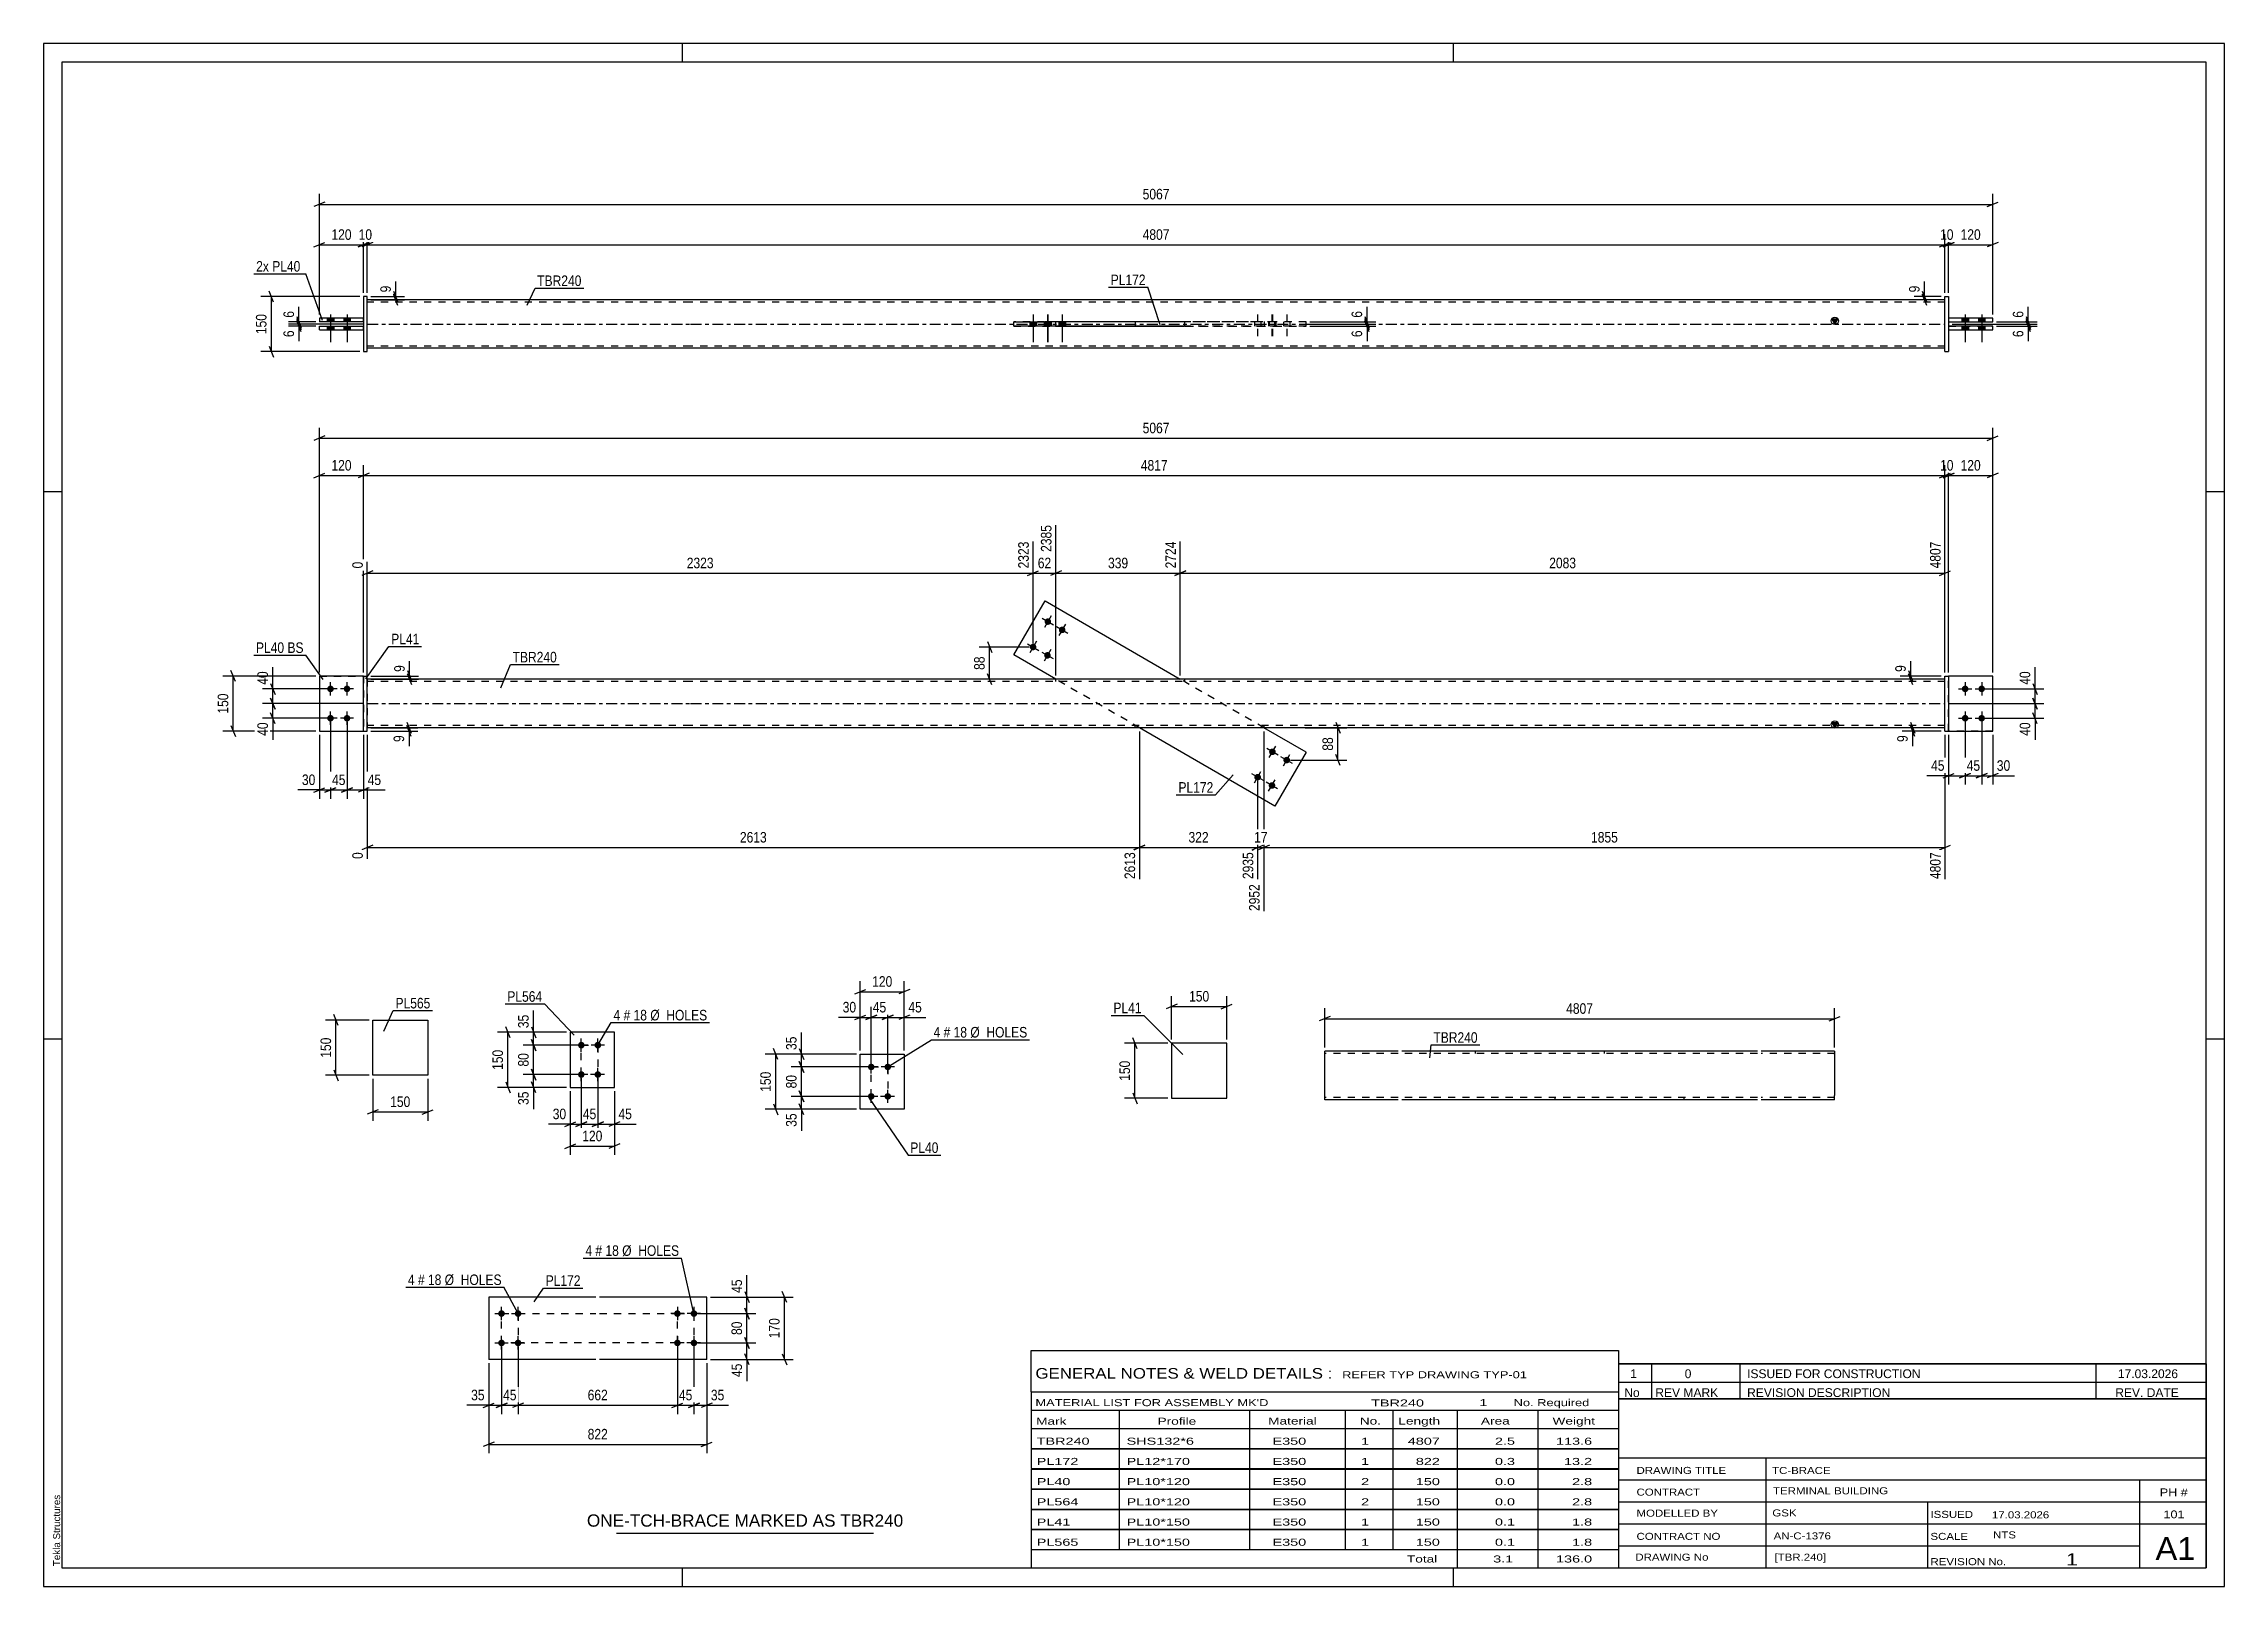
# Paper-space layout 'Layout1' of a CAD drawing. Header units: millimetres. Extents: x 0 to 594, y 0 to 420.
# The model-space entities are those that its viewports show. They can reach past a viewport. Long polylines and large blocks are cut down to what shows.
import ezdxf

# ---------------------------------------------------------------- set-up
doc = ezdxf.new("R2010")
doc.units = ezdxf.units.MM
doc.linetypes.add('DXK_LINE_DOT2', pattern=[3.9198, 1.9599, -1.9599])
doc.linetypes.add('DXK_LINE_DOT3', pattern=[5.9187, 2.979, -0.9799, 0.9799, -0.9799])
doc.layers.add('Viewport layer', color=7, linetype='Continuous', plot=False)
doc.styles.add('Arial', font='ARIAL.TTF', dxfattribs={"height": 0.2})
doc.styles.add('Arial Narrow', font='ARIALN.TTF', dxfattribs={"height": 0.2})

# ---------------------------------------------------------------- blocks, each defined once
blk = doc.blocks.new('Unknown-580874544-1129')
at = {"color": 5, "linetype": 'Continuous'}
for p, q in [((594, 420), (0, 420)), ((0, 420), (0, 0)), ((174, 415), (174, 420)), ((384, 415), (384, 420)), ((594, 0), (594, 420)), ((589, 415), (5, 415)), ((5, 415), (5, 5)), ((589, 5), (589, 415)), ((5, 298), (0, 298)), ((594, 298), (589, 298)), ((5, 149), (0, 149)), ((594, 149), (589, 149)), ((0, 0), (594, 0)), ((5, 5), (589, 5)), ((174, 0), (174, 5)), ((384, 0), (384, 5))]:
    blk.add_line(p, q, dxfattribs=at)
at = {"color": 174, "linetype": 'Continuous', "style": 'Arial'}
blk.add_text('Tekla Structures', height=1.9102, rotation=90, dxfattribs=at).set_placement((4.5, 5.5))
blk = doc.blocks.new('Part-580874544-5488 - 5487')
at = {"color": 2, "linetype": 'Continuous'}
for p, q in [((143.46, 150.84), (143.46, 135.84)), ((155.46, 150.84), (143.46, 150.84)), ((155.46, 135.84), (155.46, 150.84)), ((143.46, 135.84), (155.46, 135.84))]:
    blk.add_line(p, q, dxfattribs=at)
blk = doc.blocks.new('Bolt-580874544-5489 - 5487')
at = {"linetype": 'Continuous'}
for points in [[(146.46, 146.44, -1), (146.46, 148.24, -1)], [(150.96, 146.44, -1), (150.96, 148.24, -1)], [(146.46, 138.44, -1), (146.46, 140.24, -1)], [(150.96, 138.44, -1), (150.96, 140.24, -1)]]:
    blk.add_hatch(color=1, dxfattribs=at).paths.add_polyline_path(points)
at = {"color": 1, "linetype": 'Continuous'}
for p, q in [((146.46, 145.54), (146.46, 149.14)), ((150.96, 145.54), (150.96, 149.14)), ((148.26, 147.34), (144.66, 147.34)), ((152.76, 147.34), (149.16, 147.34)), ((148.26, 139.34), (144.66, 139.34)), ((146.46, 137.54), (146.46, 141.14)), ((152.76, 139.34), (149.16, 139.34)), ((150.96, 137.54), (150.96, 141.14))]:
    blk.add_line(p, q, dxfattribs=at)
blk = doc.blocks.new('Part-580874544-1938 - 1901')
at = {"color": 2, "linetype": 'Continuous'}
for p, q in [((87.14, 232.84), (87.14, 247.84)), ((87.14, 247.84), (88.14, 247.84)), ((88.14, 232.84), (88.14, 247.84)), ((87.14, 232.84), (88.14, 232.84))]:
    blk.add_line(p, q, dxfattribs=at)
blk = doc.blocks.new('Part-580874544-1928 - 1901')
at = {"color": 2, "linetype": 'Continuous'}
for p, q in [((75.14, 247.84), (75.14, 232.84)), ((87.14, 247.84), (75.14, 247.84)), ((75.14, 232.84), (87.14, 232.84))]:
    blk.add_line(p, q, dxfattribs=at)
at = {"color": 7, "linetype": 'DXK_LINE_DOT2'}
blk.add_line((87.14, 232.84), (87.14, 247.84), dxfattribs=at)
blk = doc.blocks.new('Part-580874544-5305 - 1901')
at = {"color": 7, "linetype": 'DXK_LINE_DOT2'}
for p, q in [((530.89, 247.84), (518.89, 247.84)), ((518.89, 232.84), (518.89, 247.84)), ((530.89, 232.84), (530.89, 247.84)), ((530.89, 232.84), (518.89, 232.84))]:
    blk.add_line(p, q, dxfattribs=at)
blk = doc.blocks.new('Part-580874544-1912 - 1901')
at = {"linetype": 'Continuous'}
blk.add_hatch(color=2, dxfattribs=at).paths.add_polyline_path([(487.89, 233.74), (487.09, 235.14), (488.69, 235.14)])
at = {"color": 2, "linetype": 'Continuous'}
for p, q in [((176.14, 246.94), (88.14, 246.94)), ((517.89, 246.94), (176.24, 246.94)), ((176.14, 233.74), (88.14, 233.74)), ((517.89, 233.74), (176.24, 233.74)), ((487.89, 233.74), (487.09, 235.14)), ((487.09, 235.14), (488.69, 235.14)), ((488.69, 235.14), (487.89, 233.74))]:
    blk.add_line(p, q, dxfattribs=at)
at = {"color": 7, "linetype": 'DXK_LINE_DOT2'}
for p, q in [((88.14, 246.94), (88.14, 233.74)), ((176.14, 246.34), (88.14, 246.34)), ((517.89, 246.34), (176.24, 246.34)), ((275.62, 246.94), (275.62, 246.34)), ((310.76, 246.94), (310.76, 246.34)), ((517.89, 233.74), (517.89, 246.94)), ((176.14, 234.34), (88.14, 234.34)), ((517.89, 234.34), (176.24, 234.34)), ((297.36, 233.74), (297.36, 234.34)), ((332.5, 233.74), (332.5, 234.34))]:
    blk.add_line(p, q, dxfattribs=at)
at = {"color": 7, "linetype": 'DXK_LINE_DOT3'}
for p, q in [((88.14, 240.34), (176.14, 240.34)), ((176.24, 240.34), (517.89, 240.34))]:
    blk.add_line(p, q, dxfattribs=at)
at = {"color": 2, "linetype": 'Continuous'}
blk.add_circle((487.89, 234.64), 1, dxfattribs=at)
blk = doc.blocks.new('Part-580874544-1933 - 1901')
at = {"color": 7, "linetype": 'DXK_LINE_DOT2'}
for p, q in [((75.14, 247.84), (75.14, 232.84)), ((75.14, 247.84), (87.14, 247.84)), ((87.14, 247.84), (87.14, 232.84)), ((75.14, 232.84), (87.14, 232.84))]:
    blk.add_line(p, q, dxfattribs=at)
blk = doc.blocks.new('Part-580874544-1943 - 1901')
at = {"color": 2, "linetype": 'Continuous'}
for p, q in [((264.24, 253.59), (272.76, 268.3)), ((272.76, 268.3), (309.62, 246.94)), ((275.72, 246.94), (264.24, 253.59)), ((335.35, 212.38), (298.49, 233.74)), ((343.87, 227.09), (332.4, 233.74)), ((343.87, 227.09), (335.35, 212.38))]:
    blk.add_line(p, q, dxfattribs=at)
at = {"color": 7, "linetype": 'DXK_LINE_DOT2'}
for p, q in [((298.49, 233.74), (275.72, 246.94)), ((332.4, 233.74), (309.62, 246.94))]:
    blk.add_line(p, q, dxfattribs=at)
blk = doc.blocks.new('Bolt-580874544-1945 - 1901')
at = {"linetype": 'Continuous'}
for points in [[(78.14, 243.44, -1), (78.14, 245.24, -1)], [(82.64, 243.44, -1), (82.64, 245.24, -1)], [(78.14, 235.44, -1), (78.14, 237.24, -1)], [(82.64, 235.44, -1), (82.64, 237.24, -1)]]:
    blk.add_hatch(color=1, dxfattribs=at).paths.add_polyline_path(points)
at = {"color": 1, "linetype": 'Continuous'}
for p, q in [((79.94, 244.34), (76.34, 244.34)), ((78.14, 242.54), (78.14, 246.14)), ((84.44, 244.34), (80.84, 244.34)), ((82.64, 242.54), (82.64, 246.14)), ((78.14, 234.54), (78.14, 238.14)), ((82.64, 234.54), (82.64, 238.14)), ((79.94, 236.34), (76.34, 236.34)), ((84.44, 236.34), (80.84, 236.34))]:
    blk.add_line(p, q, dxfattribs=at)
blk = doc.blocks.new('Bolt-580874544-1946 - 1901')
at = {"linetype": 'Continuous'}
for points in [[(273.99, 263.43, -1), (273.09, 261.87, -1)], [(269.98, 256.5, -1), (269.07, 254.95, -1)], [(277.88, 261.17, -1), (276.98, 259.61, -1)], [(273.87, 254.25, -1), (272.97, 252.69, -1)]]:
    blk.add_hatch(color=1, dxfattribs=at).paths.add_polyline_path(points)
at = {"color": 1, "linetype": 'Continuous'}
for p, q in [((271.98, 263.55), (275.09, 261.75)), ((274.44, 264.21), (272.63, 261.09)), ((278.33, 261.95), (276.53, 258.83)), ((267.97, 256.63), (271.08, 254.82)), ((270.43, 257.28), (268.62, 254.17)), ((275.87, 261.29), (278.99, 259.49)), ((271.86, 254.37), (274.98, 252.57)), ((274.32, 255.03), (272.52, 251.91))]:
    blk.add_line(p, q, dxfattribs=at)
blk = doc.blocks.new('Bolt-580874544-1947 - 1901')
at = {"linetype": 'Continuous'}
for points in [[(334.24, 226.43, -1), (335.15, 227.98, -1)], [(338.14, 224.17, -1), (339.04, 225.73, -1)], [(330.23, 219.5, -1), (331.14, 221.06, -1)], [(334.13, 217.25, -1), (335.03, 218.81, -1)]]:
    blk.add_hatch(color=1, dxfattribs=at).paths.add_polyline_path(points)
at = {"color": 1, "linetype": 'Continuous'}
for p, q in [((336.25, 226.3), (333.14, 228.11)), ((333.79, 225.65), (335.6, 228.76)), ((340.15, 224.05), (337.03, 225.85)), ((337.69, 223.39), (339.49, 226.51)), ((332.24, 219.38), (329.13, 221.19)), ((329.78, 218.73), (331.59, 221.84)), ((336.13, 217.12), (333.02, 218.93)), ((333.67, 216.47), (335.48, 219.58))]:
    blk.add_line(p, q, dxfattribs=at)
blk = doc.blocks.new('Part-580874544-5306 - 1901')
at = {"color": 2, "linetype": 'Continuous'}
for p, q in [((530.89, 247.84), (518.89, 247.84)), ((530.89, 232.84), (530.89, 247.84)), ((518.89, 232.84), (530.89, 232.84))]:
    blk.add_line(p, q, dxfattribs=at)
at = {"color": 7, "linetype": 'DXK_LINE_DOT2'}
blk.add_line((518.89, 247.84), (518.89, 232.84), dxfattribs=at)
blk = doc.blocks.new('Part-580874544-5307 - 1901')
at = {"color": 2, "linetype": 'Continuous'}
for p, q in [((517.89, 247.84), (518.89, 247.84)), ((517.89, 232.84), (517.89, 247.84)), ((518.89, 247.84), (518.89, 232.84)), ((517.89, 232.84), (517.89, 232.84)), ((517.89, 232.84), (518.89, 232.84))]:
    blk.add_line(p, q, dxfattribs=at)
at = {"color": 7, "linetype": 'DXK_LINE_DOT2'}
for p, q in [((517.89, 247.84), (518.89, 247.84)), ((517.89, 232.84), (518.89, 232.84))]:
    blk.add_line(p, q, dxfattribs=at)
blk = doc.blocks.new('Bolt-580874544-5308 - 1901')
at = {"linetype": 'Continuous'}
for points in [[(523.39, 245.24, -1), (523.39, 243.44, -1)], [(527.89, 245.24, -1), (527.89, 243.44, -1)], [(523.39, 237.24, -1), (523.39, 235.44, -1)], [(527.89, 237.24, -1), (527.89, 235.44, -1)]]:
    blk.add_hatch(color=1, dxfattribs=at).paths.add_polyline_path(points)
at = {"color": 1, "linetype": 'Continuous'}
for p, q in [((521.59, 244.34), (525.19, 244.34)), ((523.39, 246.14), (523.39, 242.54)), ((526.09, 244.34), (529.69, 244.34)), ((527.89, 246.14), (527.89, 242.54)), ((523.39, 238.14), (523.39, 234.54)), ((527.89, 238.14), (527.89, 234.54)), ((521.59, 236.34), (525.19, 236.34)), ((526.09, 236.34), (529.69, 236.34))]:
    blk.add_line(p, q, dxfattribs=at)
blk = doc.blocks.new('Part-580874544-5336 - 2328')
at = {"color": 2, "linetype": 'Continuous'}
for p, q in [((530.89, 343.05), (518.89, 343.05)), ((518.89, 343.05), (518.89, 342.05)), ((518.89, 342.05), (530.89, 342.05)), ((530.89, 342.05), (530.89, 343.05))]:
    blk.add_line(p, q, dxfattribs=at)
at = {"color": 7, "linetype": 'DXK_LINE_DOT2'}
for p, q in [((518.89, 343.05), (530.89, 343.05)), ((518.89, 342.05), (530.89, 342.05))]:
    blk.add_line(p, q, dxfattribs=at)
blk = doc.blocks.new('Part-580874544-2347 - 2328')
at = {"color": 2, "linetype": 'Continuous'}
for p, q in [((75.14, 342.05), (75.14, 343.05)), ((75.14, 343.05), (87.14, 343.05)), ((75.14, 342.05), (87.14, 342.05)), ((87.14, 342.05), (87.14, 343.05))]:
    blk.add_line(p, q, dxfattribs=at)
blk = doc.blocks.new('Bolt-580874544-2331 - 2328')
at = {"linetype": 'Continuous'}
for points in [[(77.24, 344.25), (79.04, 344.25), (79.04, 345.25), (77.24, 345.25)], [(77.24, 344.25), (79.04, 344.25), (79.04, 345.25), (77.24, 345.25)], [(81.74, 344.25), (83.54, 344.25), (83.54, 345.25), (81.74, 345.25)], [(81.74, 344.25), (83.54, 344.25), (83.54, 345.25), (81.74, 345.25)], [(77.24, 342.05), (79.04, 342.05), (79.04, 343.05), (77.24, 343.05)], [(77.24, 342.05), (79.04, 342.05), (79.04, 343.05), (77.24, 343.05)], [(81.74, 342.05), (83.54, 342.05), (83.54, 343.05), (81.74, 343.05)], [(81.74, 342.05), (83.54, 342.05), (83.54, 343.05), (81.74, 343.05)]]:
    blk.add_hatch(color=1, dxfattribs=at).paths.add_polyline_path(points)
at = {"color": 1, "linetype": 'Continuous'}
for p, q in [((77.24, 345.25), (77.24, 344.25)), ((77.24, 345.25), (77.24, 344.25)), ((78.14, 346.25), (78.14, 338.75)), ((78.14, 346.25), (78.14, 338.75)), ((79.04, 345.25), (79.04, 344.25)), ((79.04, 345.25), (79.04, 344.25)), ((81.74, 345.25), (81.74, 344.25)), ((81.74, 345.25), (81.74, 344.25)), ((82.64, 346.25), (82.64, 338.75)), ((82.64, 346.25), (82.64, 338.75)), ((83.54, 345.25), (83.54, 344.25)), ((83.54, 345.25), (83.54, 344.25)), ((77.24, 343.05), (77.24, 342.05)), ((77.24, 343.05), (77.24, 342.05)), ((79.04, 343.05), (79.04, 342.05)), ((79.04, 343.05), (79.04, 342.05)), ((81.74, 343.05), (81.74, 342.05)), ((81.74, 343.05), (81.74, 342.05)), ((83.54, 343.05), (83.54, 342.05)), ((83.54, 343.05), (83.54, 342.05))]:
    blk.add_line(p, q, dxfattribs=at)
blk = doc.blocks.new('Part-580874544-2336 - 2328')
at = {"color": 2, "linetype": 'Continuous'}
for p, q in [((264.24, 343.05), (264.24, 344.25)), ((264.24, 344.25), (272.76, 344.25)), ((272.76, 343.05), (264.24, 343.05)), ((272.76, 343.05), (272.76, 344.25)), ((310.76, 344.25), (272.76, 344.25)), ((310.76, 343.05), (272.76, 343.05))]:
    blk.add_line(p, q, dxfattribs=at)
at = {"color": 7, "linetype": 'DXK_LINE_DOT2'}
for p, q in [((335.35, 344.25), (264.24, 344.25)), ((264.24, 343.05), (335.35, 343.05)), ((343.87, 344.25), (310.76, 344.25)), ((343.87, 343.05), (310.76, 343.05)), ((335.35, 343.05), (335.35, 344.25)), ((343.87, 344.25), (335.35, 344.25)), ((335.35, 343.05), (343.87, 343.05)), ((343.87, 343.05), (343.87, 344.25))]:
    blk.add_line(p, q, dxfattribs=at)
blk = doc.blocks.new('Part-580874544-2337 - 2328')
at = {"color": 2, "linetype": 'Continuous'}
for p, q in [((88.14, 351.15), (87.14, 351.15)), ((87.14, 351.15), (87.14, 336.15)), ((88.14, 336.15), (88.14, 351.15)), ((87.14, 336.15), (88.14, 336.15))]:
    blk.add_line(p, q, dxfattribs=at)
blk = doc.blocks.new('Part-580874544-2342 - 2328')
at = {"color": 2, "linetype": 'Continuous'}
for p, q in [((75.14, 345.25), (75.14, 344.25)), ((87.14, 345.25), (75.14, 345.25)), ((87.14, 344.25), (87.14, 345.25)), ((87.14, 344.25), (75.14, 344.25))]:
    blk.add_line(p, q, dxfattribs=at)
blk = doc.blocks.new('Part-580874544-2367 - 2328')
at = {"linetype": 'Continuous'}
blk.add_hatch(color=2, dxfattribs=at).paths.add_polyline_path([(487.89, 343.65), (487.09, 345.05), (488.69, 345.05)])
at = {"color": 2, "linetype": 'Continuous'}
for p, q in [((176.14, 350.25), (88.14, 350.25)), ((517.89, 350.25), (176.24, 350.25)), ((487.89, 343.65), (487.09, 345.05)), ((487.09, 345.05), (488.69, 345.05)), ((488.69, 345.05), (487.89, 343.65)), ((275.62, 344.25), (275.62, 344.35)), ((275.62, 344.35), (310.76, 344.35)), ((275.62, 343.05), (275.62, 342.95)), ((310.76, 342.95), (275.62, 342.95)), ((297.36, 344.35), (297.36, 344.25)), ((297.36, 342.95), (297.36, 343.05)), ((310.76, 344.35), (310.76, 342.95)), ((176.14, 337.05), (88.14, 337.05)), ((517.89, 337.05), (176.24, 337.05))]:
    blk.add_line(p, q, dxfattribs=at)
at = {"color": 7, "linetype": 'DXK_LINE_DOT2'}
for p, q in [((88.14, 337.05), (88.14, 350.25)), ((176.14, 349.65), (88.14, 349.65)), ((517.89, 349.65), (176.24, 349.65)), ((517.89, 337.05), (517.89, 350.25)), ((275.62, 344.35), (275.62, 343.05)), ((297.36, 344.35), (332.5, 344.35)), ((297.36, 344.25), (297.36, 343.05)), ((332.5, 342.95), (297.36, 342.95)), ((332.5, 344.35), (332.5, 342.95)), ((176.14, 337.65), (88.14, 337.65)), ((517.89, 337.65), (176.24, 337.65))]:
    blk.add_line(p, q, dxfattribs=at)
at = {"color": 7, "linetype": 'DXK_LINE_DOT3'}
for p, q in [((88.14, 343.65), (176.14, 343.65)), ((176.24, 343.65), (517.89, 343.65))]:
    blk.add_line(p, q, dxfattribs=at)
at = {"color": 2, "linetype": 'Continuous'}
blk.add_circle((487.89, 344.55), 1, dxfattribs=at)
blk = doc.blocks.new('Bolt-580874544-2373 - 2328')
at = {"linetype": 'Continuous'}
for points in [[(270.43, 344.25), (268.63, 344.25), (268.63, 343.05), (270.43, 343.05)], [(274.32, 344.25), (272.52, 344.25), (272.52, 343.05), (274.32, 343.05)], [(274.44, 344.25), (272.64, 344.25), (272.64, 343.05), (274.44, 343.05)], [(278.33, 344.25), (276.53, 344.25), (276.53, 343.05), (278.33, 343.05)]]:
    blk.add_hatch(color=1, dxfattribs=at).paths.add_polyline_path(points)
at = {"color": 1, "linetype": 'Continuous'}
for p, q in [((269.53, 346.25), (269.53, 338.75)), ((273.42, 346.25), (273.42, 338.75)), ((273.54, 346.25), (273.54, 338.75)), ((277.43, 346.25), (277.43, 338.75)), ((268.63, 344.25), (268.63, 343.05)), ((270.43, 344.25), (270.43, 343.05)), ((272.52, 344.25), (272.52, 343.05)), ((272.64, 344.25), (272.64, 343.05)), ((274.32, 344.25), (274.32, 343.05)), ((274.44, 344.25), (274.44, 343.05)), ((276.53, 344.25), (276.53, 343.05)), ((278.33, 344.25), (278.33, 343.05))]:
    blk.add_line(p, q, dxfattribs=at)
blk = doc.blocks.new('Bolt-580874544-2374 - 2328')
at = {"color": 1, "linetype": 'DXK_LINE_DOT2'}
for p, q in [((330.68, 346.25), (330.68, 338.75)), ((334.58, 346.25), (334.58, 338.75)), ((334.7, 346.25), (334.7, 338.75)), ((338.59, 346.25), (338.59, 338.75)), ((329.78, 344.25), (329.78, 343.05)), ((331.58, 344.25), (331.58, 343.05)), ((333.68, 344.25), (333.68, 343.05)), ((333.8, 344.25), (333.8, 343.05)), ((335.48, 344.25), (335.48, 343.05)), ((335.6, 344.25), (335.6, 343.05)), ((337.69, 344.25), (337.69, 343.05)), ((339.49, 344.25), (339.49, 343.05))]:
    blk.add_line(p, q, dxfattribs=at)
blk = doc.blocks.new('Part-580874544-5335 - 2328')
at = {"color": 2, "linetype": 'Continuous'}
for p, q in [((530.89, 345.25), (518.89, 345.25)), ((518.89, 345.25), (518.89, 344.25)), ((530.89, 344.25), (530.89, 345.25)), ((518.89, 344.25), (530.89, 344.25))]:
    blk.add_line(p, q, dxfattribs=at)
at = {"color": 7, "linetype": 'DXK_LINE_DOT2'}
for p, q in [((530.89, 345.25), (518.89, 345.25)), ((518.89, 344.25), (530.89, 344.25))]:
    blk.add_line(p, q, dxfattribs=at)
blk = doc.blocks.new('Part-580874544-5337 - 2328')
at = {"color": 2, "linetype": 'Continuous'}
for p, q in [((517.89, 351.15), (517.89, 351.15)), ((517.89, 336.15), (517.89, 351.15)), ((517.89, 351.15), (518.89, 351.15)), ((518.89, 351.15), (518.89, 351.15)), ((518.89, 351.15), (518.89, 336.15)), ((517.89, 336.15), (518.89, 336.15)), ((517.89, 336.15), (517.89, 336.15)), ((518.89, 336.15), (518.89, 336.15))]:
    blk.add_line(p, q, dxfattribs=at)
at = {"color": 7, "linetype": 'DXK_LINE_DOT2'}
for p, q in [((517.89, 351.15), (518.89, 351.15)), ((517.89, 336.15), (518.89, 336.15)), ((518.89, 336.15), (518.89, 336.15))]:
    blk.add_line(p, q, dxfattribs=at)
blk = doc.blocks.new('Bolt-580874544-5338 - 2328')
at = {"linetype": 'Continuous'}
for points in [[(524.29, 345.25), (522.49, 345.25), (522.49, 344.25), (524.29, 344.25)], [(524.29, 345.25), (522.49, 345.25), (522.49, 344.25), (524.29, 344.25)], [(528.79, 345.25), (526.99, 345.25), (526.99, 344.25), (528.79, 344.25)], [(528.79, 345.25), (526.99, 345.25), (526.99, 344.25), (528.79, 344.25)], [(524.29, 343.05), (522.49, 343.05), (522.49, 342.05), (524.29, 342.05)], [(524.29, 343.05), (522.49, 343.05), (522.49, 342.05), (524.29, 342.05)], [(528.79, 343.05), (526.99, 343.05), (526.99, 342.05), (528.79, 342.05)], [(528.79, 343.05), (526.99, 343.05), (526.99, 342.05), (528.79, 342.05)]]:
    blk.add_hatch(color=1, dxfattribs=at).paths.add_polyline_path(points)
at = {"color": 1, "linetype": 'Continuous'}
for p, q in [((522.49, 345.25), (522.49, 344.25)), ((522.49, 345.25), (522.49, 344.25)), ((523.39, 346.25), (523.39, 338.75)), ((523.39, 346.25), (523.39, 338.75)), ((524.29, 345.25), (524.29, 344.25)), ((524.29, 345.25), (524.29, 344.25)), ((526.99, 345.25), (526.99, 344.25)), ((526.99, 345.25), (526.99, 344.25)), ((527.89, 346.25), (527.89, 338.75)), ((527.89, 346.25), (527.89, 338.75)), ((528.79, 345.25), (528.79, 344.25)), ((528.79, 345.25), (528.79, 344.25)), ((522.49, 343.05), (522.49, 342.05)), ((522.49, 343.05), (522.49, 342.05)), ((524.29, 343.05), (524.29, 342.05)), ((524.29, 343.05), (524.29, 342.05)), ((526.99, 343.05), (526.99, 342.05)), ((526.99, 343.05), (526.99, 342.05)), ((528.79, 343.05), (528.79, 342.05)), ((528.79, 343.05), (528.79, 342.05))]:
    blk.add_line(p, q, dxfattribs=at)
blk = doc.blocks.new('Part-580874544-5497 - 5496')
at = {"color": 2, "linetype": 'Continuous'}
for p, q in [((89.64, 154.16), (104.64, 154.16)), ((89.64, 139.16), (89.64, 154.16)), ((104.64, 154.16), (104.64, 139.16)), ((104.64, 139.16), (89.64, 139.16))]:
    blk.add_line(p, q, dxfattribs=at)
blk = doc.blocks.new('Part-580874544-5463 - 5461')
at = {"color": 2, "linetype": 'Continuous'}
for p, q in [((150.43, 78.77), (121.23, 78.77)), ((121.23, 78.77), (121.23, 61.77)), ((180.63, 78.77), (151.43, 78.77)), ((180.63, 61.77), (180.63, 78.77)), ((150.43, 61.77), (121.23, 61.77)), ((180.63, 61.77), (151.43, 61.77))]:
    blk.add_line(p, q, dxfattribs=at)
blk = doc.blocks.new('Bolt-580874544-5464 - 5461')
at = {"linetype": 'Continuous'}
for points in [[(172.63, 73.37, -1), (172.63, 75.17, -1)], [(177.13, 73.37, -1), (177.13, 75.17, -1)], [(172.63, 65.37, -1), (172.63, 67.17, -1)], [(177.13, 65.37, -1), (177.13, 67.17, -1)]]:
    blk.add_hatch(color=1, dxfattribs=at).paths.add_polyline_path(points)
at = {"color": 1, "linetype": 'Continuous'}
for p, q in [((174.43, 74.27), (170.83, 74.27)), ((172.63, 76.07), (172.63, 72.47)), ((178.93, 74.27), (175.33, 74.27)), ((177.13, 76.07), (177.13, 72.47)), ((174.43, 66.27), (170.83, 66.27)), ((172.63, 68.07), (172.63, 64.47)), ((178.93, 66.27), (175.33, 66.27)), ((177.13, 68.07), (177.13, 64.47))]:
    blk.add_line(p, q, dxfattribs=at)
blk = doc.blocks.new('Bolt-580874544-5465 - 5461')
at = {"linetype": 'Continuous'}
for points in [[(124.73, 75.17, -1), (124.73, 73.37, -1)], [(129.23, 75.17, -1), (129.23, 73.37, -1)], [(124.73, 67.17, -1), (124.73, 65.37, -1)], [(129.23, 67.17, -1), (129.23, 65.37, -1)]]:
    blk.add_hatch(color=1, dxfattribs=at).paths.add_polyline_path(points)
at = {"color": 1, "linetype": 'Continuous'}
for p, q in [((122.93, 74.27), (126.53, 74.27)), ((124.73, 72.47), (124.73, 76.07)), ((127.43, 74.27), (131.03, 74.27)), ((129.23, 72.47), (129.23, 76.07)), ((122.93, 66.27), (126.53, 66.27)), ((124.73, 64.47), (124.73, 68.07)), ((127.43, 66.27), (131.03, 66.27)), ((129.23, 64.47), (129.23, 68.07))]:
    blk.add_line(p, q, dxfattribs=at)
blk = doc.blocks.new('Part-580874544-5504 - 5503')
at = {"color": 2, "linetype": 'Continuous'}
for p, q in [((368.94, 145.67), (348.94, 145.67)), ((348.94, 132.56), (348.94, 145.67)), ((466.82, 145.67), (369.94, 145.67)), ((487.82, 145.67), (467.82, 145.67)), ((487.82, 145.67), (487.82, 133.67)), ((348.94, 132.47), (348.94, 132.56)), ((368.94, 132.47), (348.94, 132.47)), ((466.82, 132.47), (369.94, 132.47)), ((487.82, 132.47), (467.82, 132.47)), ((487.82, 132.47), (487.82, 133.67))]:
    blk.add_line(p, q, dxfattribs=at)
at = {"color": 7, "linetype": 'DXK_LINE_DOT2'}
for p, q in [((368.94, 145.07), (348.94, 145.07)), ((466.82, 145.07), (369.94, 145.07)), ((389.94, 145.67), (389.94, 145.07)), ((425.08, 145.67), (425.08, 145.07)), ((487.82, 145.07), (467.82, 145.07)), ((487.82, 145.07), (487.82, 145.02)), ((487.82, 145.02), (487.82, 145.07)), ((487.82, 144.93), (487.82, 145.02)), ((487.82, 145.02), (487.82, 144.93)), ((348.94, 133.07), (348.94, 133.11)), ((368.94, 133.07), (348.94, 133.07)), ((466.82, 133.07), (369.94, 133.07)), ((411.68, 132.47), (411.68, 133.07)), ((446.82, 132.47), (446.82, 133.07)), ((487.82, 133.07), (467.82, 133.07)), ((487.82, 133.11), (487.82, 133.44)), ((487.82, 133.07), (487.82, 133.11))]:
    blk.add_line(p, q, dxfattribs=at)
blk = doc.blocks.new('Part-580874544-5472 - 5471')
at = {"color": 2, "linetype": 'Continuous'}
for p, q in [((222.43, 129.9), (222.43, 144.9)), ((222.43, 144.9), (234.43, 144.9)), ((234.43, 144.9), (234.43, 129.9)), ((234.43, 129.9), (222.43, 129.9))]:
    blk.add_line(p, q, dxfattribs=at)
blk = doc.blocks.new('Bolt-580874544-5473 - 5471')
at = {"linetype": 'Continuous'}
for points in [[(225.43, 140.5, -1), (225.43, 142.3, -1)], [(229.93, 140.5, -1), (229.93, 142.3, -1)], [(225.43, 132.5, -1), (225.43, 134.3, -1)], [(229.93, 132.5, -1), (229.93, 134.3, -1)]]:
    blk.add_hatch(color=1, dxfattribs=at).paths.add_polyline_path(points)
at = {"color": 1, "linetype": 'Continuous'}
for p, q in [((225.43, 139.6), (225.43, 143.2)), ((229.93, 139.6), (229.93, 143.2)), ((227.23, 141.4), (223.63, 141.4)), ((231.73, 141.4), (228.13, 141.4)), ((227.23, 133.4), (223.63, 133.4)), ((225.43, 131.6), (225.43, 135.2)), ((231.73, 133.4), (228.13, 133.4)), ((229.93, 131.6), (229.93, 135.2))]:
    blk.add_line(p, q, dxfattribs=at)
blk = doc.blocks.new('Part-580874544-5481 - 5480')
at = {"color": 2, "linetype": 'Continuous'}
for p, q in [((322.25, 147.87), (307.25, 147.87)), ((307.25, 147.87), (307.25, 132.87)), ((322.25, 132.87), (322.25, 147.87)), ((307.25, 132.87), (322.25, 132.87))]:
    blk.add_line(p, q, dxfattribs=at)
blk = doc.blocks.new('Rectangle-580874544-6418 - 5487')
at = {"color": 1, "linetype": 'DXK_LINE_DOT2'}
blk.add_lwpolyline([(146.46, 147.34), (150.96, 147.34), (150.96, 139.34), (146.46, 139.34), (146.46, 147.34)], close=True, dxfattribs=at)
blk = doc.blocks.new('Rectangle-580874544-6516 - 5461')
at = {"color": 1, "linetype": 'DXK_LINE_DOT2'}
for p, q in [((172.63, 74.27), (177.13, 74.27)), ((172.63, 66.27), (172.63, 74.27)), ((177.13, 74.27), (177.13, 66.27)), ((177.13, 66.27), (172.63, 66.27))]:
    blk.add_line(p, q, dxfattribs=at)
blk = doc.blocks.new('Rectangle-580874544-6453 - 5471')
at = {"color": 1, "linetype": 'DXK_LINE_DOT2'}
blk.add_lwpolyline([(225.43, 141.4), (229.93, 141.4), (229.93, 133.4), (225.43, 133.4), (225.43, 141.4)], close=True, dxfattribs=at)
blk = doc.blocks.new('Rectangle-580874544-6526 - 5461')
at = {"color": 1, "linetype": 'DXK_LINE_DOT2'}
for p, q in [((124.73, 74.27), (129.23, 74.27)), ((124.73, 66.27), (124.73, 74.27)), ((129.23, 74.27), (129.23, 66.27)), ((129.23, 66.27), (124.73, 66.27))]:
    blk.add_line(p, q, dxfattribs=at)
blk = doc.blocks.new('Line-580874544-6536 - 5461')
at = {"color": 1, "linetype": 'DXK_LINE_DOT2'}
for p, q in [((129.23, 74.27), (150.43, 74.27)), ((151.43, 74.27), (172.63, 74.27))]:
    blk.add_line(p, q, dxfattribs=at)
blk = doc.blocks.new('Line-580874544-6543 - 5461')
at = {"color": 1, "linetype": 'DXK_LINE_DOT2'}
for p, q in [((150.43, 66.27), (129.23, 66.27)), ((172.63, 66.27), (151.43, 66.27))]:
    blk.add_line(p, q, dxfattribs=at)
blk = doc.blocks.new('StraightDimension-580874544-5673 - 5487')
at = {"color": 7, "linetype": 'Continuous'}
for p, q in [((132.86, 148.84), (134.06, 145.84)), ((145.46, 147.34), (130.61, 147.34)), ((133.46, 139.34), (133.46, 147.34)), ((145.46, 139.34), (130.61, 139.34)), ((134.06, 137.84), (132.86, 140.84))]:
    blk.add_line(p, q, dxfattribs=at)
at = {"color": 0}
blk.add_wipeout([(132.71, 145.77), (128.51, 145.77), (128.51, 140.91), (132.71, 140.91)], dxfattribs=at)
at = {"color": 3, "style": 'Arial Narrow'}
blk.add_text('80', height=2.863, rotation=90.00021, dxfattribs=at).set_placement((132.11, 141.51))
blk = doc.blocks.new('StraightDimension-580874544-5689 - 5487')
at = {"color": 7, "linetype": 'Continuous'}
for p, q in [((146.46, 138.34), (146.46, 123.44)), ((150.96, 138.34), (150.96, 123.44)), ((144.96, 125.24), (147.96, 126.44)), ((146.46, 125.84), (150.96, 125.84)), ((152.46, 126.44), (149.46, 125.24))]:
    blk.add_line(p, q, dxfattribs=at)
at = {"color": 0}
blk.add_wipeout([(151.14, 126.59), (151.14, 130.79), (146.28, 130.79), (146.28, 126.59)], dxfattribs=at)
at = {"color": 3, "style": 'Arial Narrow'}
blk.add_text('45', height=2.863, dxfattribs=at).set_placement((146.88, 127.19))
blk = doc.blocks.new('StraightDimension-580874544-5672 - 5487')
at = {"color": 7, "linetype": 'Continuous'}
for p, q in [((142.46, 150.84), (130.61, 150.84)), ((132.86, 152.34), (134.06, 149.34)), ((134.06, 145.84), (132.86, 148.84)), ((133.46, 147.34), (133.46, 150.84)), ((145.46, 147.34), (130.61, 147.34))]:
    blk.add_line(p, q, dxfattribs=at)
at = {"color": 0}
blk.add_wipeout([(132.71, 156.22), (128.51, 156.22), (128.51, 151.37), (132.71, 151.37)], dxfattribs=at)
at = {"color": 7, "linetype": 'Continuous'}
blk.add_line((133.46, 150.84), (133.46, 156.75), dxfattribs=at)
blk.add_line((133.46, 150.84), (133.46, 156.75), dxfattribs=at)
at = {"color": 3, "style": 'Arial Narrow'}
blk.add_text('35', height=2.863, rotation=90.00021, dxfattribs=at).set_placement((132.11, 151.97))
blk = doc.blocks.new('StraightDimension-580874544-5674 - 5487')
at = {"color": 7, "linetype": 'Continuous'}
for p, q in [((145.46, 139.34), (130.61, 139.34)), ((132.86, 140.84), (134.06, 137.84)), ((134.06, 134.34), (132.86, 137.34)), ((133.46, 135.84), (133.46, 139.34)), ((142.46, 135.84), (130.61, 135.84))]:
    blk.add_line(p, q, dxfattribs=at)
at = {"color": 0}
blk.add_wipeout([(132.71, 135.32), (128.51, 135.32), (128.51, 130.46), (132.71, 130.46)], dxfattribs=at)
at = {"color": 7, "linetype": 'Continuous'}
blk.add_line((133.46, 135.84), (133.46, 129.94), dxfattribs=at)
blk.add_line((133.46, 135.84), (133.46, 129.94), dxfattribs=at)
at = {"color": 3, "style": 'Arial Narrow'}
blk.add_text('35', height=2.863, rotation=90.00021, dxfattribs=at).set_placement((132.11, 131.06))
blk = doc.blocks.new('StraightDimension-580874544-5684 - 5487')
at = {"color": 7, "linetype": 'Continuous'}
for p, q in [((142.46, 150.84), (123.61, 150.84)), ((127.06, 149.34), (125.86, 152.34)), ((126.46, 135.84), (126.46, 150.84)), ((125.86, 137.34), (127.06, 134.34)), ((142.46, 135.84), (123.61, 135.84))]:
    blk.add_line(p, q, dxfattribs=at)
at = {"color": 0}
blk.add_wipeout([(125.71, 146.69), (121.51, 146.69), (121.51, 140), (125.71, 140)], dxfattribs=at)
at = {"color": 3, "style": 'Arial Narrow'}
blk.add_text('150', height=2.863, rotation=90.00021, dxfattribs=at).set_placement((125.11, 140.6))
blk = doc.blocks.new('StraightDimension-580874544-5688 - 5487')
at = {"color": 7, "linetype": 'Continuous'}
for p, q in [((150.96, 138.34), (150.96, 123.44)), ((155.46, 134.84), (155.46, 123.44)), ((149.46, 125.24), (152.46, 126.44)), ((150.96, 125.84), (155.46, 125.84)), ((156.96, 126.44), (153.96, 125.24))]:
    blk.add_line(p, q, dxfattribs=at)
at = {"color": 0}
blk.add_wipeout([(160.84, 126.59), (160.84, 130.79), (155.98, 130.79), (155.98, 126.59)], dxfattribs=at)
at = {"color": 7, "linetype": 'Continuous'}
blk.add_line((155.46, 125.84), (161.36, 125.84), dxfattribs=at)
blk.add_line((155.46, 125.84), (161.36, 125.84), dxfattribs=at)
at = {"color": 3, "style": 'Arial Narrow'}
blk.add_text('45', height=2.863, dxfattribs=at).set_placement((156.58, 127.19))
blk = doc.blocks.new('StraightDimension-580874544-5690 - 5487')
at = {"color": 7, "linetype": 'Continuous'}
for p, q in [((146.46, 138.34), (146.46, 123.44)), ((143.46, 134.84), (143.46, 123.44)), ((141.96, 125.24), (144.96, 126.44)), ((143.46, 125.84), (146.46, 125.84)), ((147.96, 126.44), (144.96, 125.24))]:
    blk.add_line(p, q, dxfattribs=at)
at = {"color": 0}
blk.add_wipeout([(142.93, 126.59), (142.93, 130.79), (138.08, 130.79), (138.08, 126.59)], dxfattribs=at)
at = {"color": 7, "linetype": 'Continuous'}
blk.add_line((143.46, 125.84), (137.55, 125.84), dxfattribs=at)
blk.add_line((143.46, 125.84), (137.55, 125.84), dxfattribs=at)
at = {"color": 3, "style": 'Arial Narrow'}
blk.add_text('30', height=2.863, dxfattribs=at).set_placement((138.68, 127.19))
blk = doc.blocks.new('StraightDimension-580874544-5700 - 5487')
at = {"color": 7, "linetype": 'Continuous'}
for p, q in [((143.46, 134.84), (143.46, 117.44)), ((155.46, 134.84), (155.46, 117.44)), ((141.96, 119.24), (144.96, 120.44)), ((143.46, 119.84), (155.46, 119.84)), ((156.96, 120.44), (153.96, 119.24))]:
    blk.add_line(p, q, dxfattribs=at)
at = {"color": 0}
blk.add_wipeout([(152.8, 120.59), (152.8, 124.79), (146.12, 124.79), (146.12, 120.59)], dxfattribs=at)
at = {"color": 3, "style": 'Arial Narrow'}
blk.add_text('120', height=2.863, dxfattribs=at).set_placement((146.72, 121.19))
blk = doc.blocks.new('StraightDimension-580874544-2235 - 1901')
at = {"color": 7, "linetype": 'Continuous'}
for p, q in [((275.72, 247.94), (275.72, 288.94)), ((309.62, 247.94), (309.62, 284.44)), ((277.22, 276.43), (274.22, 275.23)), ((275.72, 275.83), (309.62, 275.83)), ((308.12, 275.23), (311.12, 276.43))]:
    blk.add_line(p, q, dxfattribs=at)
at = {"color": 0}
blk.add_wipeout([(296.01, 276.58), (296.01, 280.78), (289.33, 280.78), (289.33, 276.58)], dxfattribs=at)
at = {"color": 0, "linetype": 'Continuous'}
blk.add_wipeout([(309.02, 285.04), (304.82, 285.04), (304.82, 276.53), (309.02, 276.53)], dxfattribs=at)
at = {"color": 3, "style": 'Arial Narrow'}
blk.add_text('339', height=2.863, dxfattribs=at).set_placement((289.93, 277.18))
at = {"color": 3, "linetype": 'Continuous', "style": 'Arial Narrow'}
blk.add_text('2724', height=2.863, rotation=90.00021, dxfattribs=at).set_placement((308.42, 277.13))
blk = doc.blocks.new('StraightDimension-580874544-1978 - 1901')
at = {"color": 7, "linetype": 'Continuous'}
for p, q in [((73.64, 301.82), (76.64, 303.02)), ((75.14, 248.84), (75.14, 305.27)), ((88.64, 303.02), (85.64, 301.82)), ((87.14, 248.84), (87.14, 305.27)), ((75.14, 302.42), (87.14, 302.42))]:
    blk.add_line(p, q, dxfattribs=at)
at = {"color": 0}
blk.add_wipeout([(84.48, 303.17), (84.48, 307.37), (77.8, 307.37), (77.8, 303.17)], dxfattribs=at)
at = {"color": 3, "style": 'Arial Narrow'}
blk.add_text('120', height=2.863, dxfattribs=at).set_placement((78.4, 303.77))
blk = doc.blocks.new('StraightDimension-580874544-2125 - 1901')
at = {"color": 7, "linetype": 'Continuous'}
for p, q in [((89.14, 247.84), (102.1, 247.84)), ((89.14, 246.94), (102.1, 246.94)), ((99.1, 249.34), (100.3, 246.34)), ((100.3, 245.44), (99.1, 248.44)), ((99.7, 246.94), (99.7, 247.84))]:
    blk.add_line(p, q, dxfattribs=at)
at = {"color": 0}
blk.add_wipeout([(98.95, 251.39), (94.75, 251.39), (94.75, 248.36), (98.95, 248.36)], dxfattribs=at)
at = {"color": 7, "linetype": 'Continuous'}
blk.add_line((99.7, 247.84), (99.7, 251.92), dxfattribs=at)
blk.add_line((99.7, 247.84), (99.7, 251.92), dxfattribs=at)
at = {"color": 3, "style": 'Arial Narrow'}
blk.add_text('9', height=2.86, rotation=90.00021, dxfattribs=at).set_placement((98.35, 248.96))
blk = doc.blocks.new('StraightDimension-580874544-2098 - 1901')
at = {"color": 7, "linetype": 'Continuous'}
for p, q in [((77.14, 244.34), (59.59, 244.34)), ((61.84, 245.84), (63.04, 242.84)), ((62.44, 240.34), (62.44, 244.34)), ((87.14, 240.34), (59.59, 240.34)), ((63.04, 238.84), (61.84, 241.84))]:
    blk.add_line(p, q, dxfattribs=at)
at = {"color": 0}
blk.add_wipeout([(61.69, 249.72), (57.49, 249.72), (57.49, 244.86), (61.69, 244.86)], dxfattribs=at)
at = {"color": 7, "linetype": 'Continuous'}
blk.add_line((62.44, 244.34), (62.44, 250.24), dxfattribs=at)
blk.add_line((62.44, 244.34), (62.44, 250.24), dxfattribs=at)
at = {"color": 3, "style": 'Arial Narrow'}
blk.add_text('40', height=2.863, rotation=90.00021, dxfattribs=at).set_placement((61.09, 245.46))
blk = doc.blocks.new('StraightDimension-580874544-2030 - 1901')
at = {"color": 7, "linetype": 'Continuous'}
for p, q in [((343.58, 233.74), (354.95, 233.74)), ((351.95, 235.24), (353.15, 232.24)), ((352.55, 224.95), (352.55, 233.74)), ((353.15, 223.45), (351.95, 226.45)), ((339.59, 224.95), (354.95, 224.95))]:
    blk.add_line(p, q, dxfattribs=at)
at = {"color": 0}
blk.add_wipeout([(351.8, 231.77), (347.6, 231.77), (347.6, 226.91), (351.8, 226.91)], dxfattribs=at)
at = {"color": 3, "style": 'Arial Narrow'}
blk.add_text('88', height=2.863, rotation=90.00021, dxfattribs=at).set_placement((351.2, 227.51))
blk = doc.blocks.new('StraightDimension-580874544-1958 - 1901')
at = {"color": 7, "linetype": 'Continuous'}
for p, q in [((517.39, 301.82), (520.39, 303.02)), ((518.89, 248.84), (518.89, 305.27)), ((532.39, 303.02), (529.39, 301.82)), ((530.89, 248.84), (530.89, 305.27)), ((518.89, 302.42), (530.89, 302.42))]:
    blk.add_line(p, q, dxfattribs=at)
at = {"color": 0}
blk.add_wipeout([(528.23, 303.17), (528.23, 307.37), (521.55, 307.37), (521.55, 303.17)], dxfattribs=at)
at = {"color": 3, "style": 'Arial Narrow'}
blk.add_text('120', height=2.863, dxfattribs=at).set_placement((522.15, 303.77))
blk = doc.blocks.new('StraightDimension-580874544-1968 - 1901')
at = {"color": 7, "linetype": 'Continuous'}
for p, q in [((516.39, 301.82), (519.39, 303.02)), ((520.39, 303.02), (517.39, 301.82)), ((517.89, 248.84), (517.89, 305.27)), ((518.89, 248.84), (518.89, 305.27)), ((517.89, 302.42), (518.89, 302.42))]:
    blk.add_line(p, q, dxfattribs=at)
at = {"color": 0}
blk.add_wipeout([(520.82, 303.17), (520.82, 307.37), (515.96, 307.37), (515.96, 303.17)], dxfattribs=at)
at = {"color": 3, "style": 'Arial Narrow'}
blk.add_text('10', height=2.863, dxfattribs=at).set_placement((516.56, 303.77))
blk = doc.blocks.new('StraightDimension-580874544-1973 - 1901')
at = {"color": 7, "linetype": 'Continuous'}
for p, q in [((88.64, 303.02), (85.64, 301.82)), ((87.14, 248.84), (87.14, 305.27)), ((516.39, 301.82), (519.39, 303.02)), ((517.89, 248.84), (517.89, 305.27)), ((87.14, 302.42), (517.89, 302.42))]:
    blk.add_line(p, q, dxfattribs=at)
at = {"color": 0}
blk.add_wipeout([(306.77, 303.17), (306.77, 307.37), (298.26, 307.37), (298.26, 303.17)], dxfattribs=at)
at = {"color": 3, "style": 'Arial Narrow'}
blk.add_text('4817', height=2.863, dxfattribs=at).set_placement((298.86, 303.77))
blk = doc.blocks.new('StraightDimension-580874544-1989 - 1901')
at = {"color": 7, "linetype": 'Continuous'}
for p, q in [((516.89, 247.84), (505.71, 247.84)), ((516.89, 246.94), (505.71, 246.94)), ((507.96, 249.34), (509.16, 246.34)), ((509.16, 245.44), (507.96, 248.44)), ((508.56, 246.94), (508.56, 247.84))]:
    blk.add_line(p, q, dxfattribs=at)
at = {"color": 0}
blk.add_wipeout([(507.81, 251.39), (503.61, 251.39), (503.61, 248.36), (507.81, 248.36)], dxfattribs=at)
at = {"color": 7, "linetype": 'Continuous'}
blk.add_line((508.56, 247.84), (508.56, 251.92), dxfattribs=at)
blk.add_line((508.56, 247.84), (508.56, 251.92), dxfattribs=at)
at = {"color": 3, "style": 'Arial Narrow'}
blk.add_text('9', height=2.86, rotation=90.00021, dxfattribs=at).set_placement((507.21, 248.96))
blk = doc.blocks.new('StraightDimension-580874544-2001 - 1901')
at = {"color": 7, "linetype": 'Continuous'}
for p, q in [((518.89, 240.34), (544.85, 240.34)), ((541.85, 241.84), (543.05, 238.84)), ((543.05, 234.84), (541.85, 237.84)), ((542.45, 236.34), (542.45, 240.34)), ((528.89, 236.34), (544.85, 236.34))]:
    blk.add_line(p, q, dxfattribs=at)
at = {"color": 0}
blk.add_wipeout([(541.7, 235.81), (537.5, 235.81), (537.5, 230.96), (541.7, 230.96)], dxfattribs=at)
at = {"color": 7, "linetype": 'Continuous'}
blk.add_line((542.45, 236.34), (542.45, 230.43), dxfattribs=at)
blk.add_line((542.45, 236.34), (542.45, 230.43), dxfattribs=at)
at = {"color": 3, "style": 'Arial Narrow'}
blk.add_text('40', height=2.863, rotation=90.00021, dxfattribs=at).set_placement((541.1, 231.56))
blk = doc.blocks.new('StraightDimension-580874544-2016 - 1901')
at = {"color": 7, "linetype": 'Continuous'}
for p, q in [((528.89, 244.34), (544.85, 244.34)), ((541.85, 245.84), (543.05, 242.84)), ((542.45, 240.34), (542.45, 244.34)), ((518.89, 240.34), (544.85, 240.34)), ((543.05, 238.84), (541.85, 241.84))]:
    blk.add_line(p, q, dxfattribs=at)
at = {"color": 0}
blk.add_wipeout([(541.7, 249.72), (537.5, 249.72), (537.5, 244.86), (541.7, 244.86)], dxfattribs=at)
at = {"color": 7, "linetype": 'Continuous'}
blk.add_line((542.45, 244.34), (542.45, 250.24), dxfattribs=at)
blk.add_line((542.45, 244.34), (542.45, 250.24), dxfattribs=at)
at = {"color": 3, "style": 'Arial Narrow'}
blk.add_text('40', height=2.863, rotation=90.00021, dxfattribs=at).set_placement((541.1, 245.46))
blk = doc.blocks.new('StraightDimension-580874544-2041 - 1901')
at = {"color": 7, "linetype": 'Continuous'}
for p, q in [((74.14, 247.84), (48.79, 247.84)), ((52.24, 246.34), (51.04, 249.34)), ((51.64, 232.84), (51.64, 247.84)), ((74.14, 232.84), (48.79, 232.84)), ((51.04, 234.34), (52.24, 231.34))]:
    blk.add_line(p, q, dxfattribs=at)
at = {"color": 0}
blk.add_wipeout([(50.89, 243.68), (46.69, 243.68), (46.69, 237), (50.89, 237)], dxfattribs=at)
at = {"color": 3, "style": 'Arial Narrow'}
blk.add_text('150', height=2.863, rotation=90.00021, dxfattribs=at).set_placement((50.29, 237.6))
blk = doc.blocks.new('StraightDimension-580874544-2183 - 1901')
at = {"color": 7, "linetype": 'Continuous'}
for p, q in [((332.4, 232.74), (332.4, 183.85)), ((517.89, 231.84), (517.89, 192.55)), ((333.9, 201.76), (330.9, 200.56)), ((332.4, 201.16), (517.89, 201.16)), ((516.39, 200.56), (519.39, 201.76))]:
    blk.add_line(p, q, dxfattribs=at)
at = {"color": 0}
blk.add_wipeout([(429.4, 201.91), (429.4, 206.11), (420.89, 206.11), (420.89, 201.91)], dxfattribs=at)
at = {"color": 0, "linetype": 'Continuous'}
blk.add_wipeout([(517.29, 200.46), (513.09, 200.46), (513.09, 191.95), (517.29, 191.95)], dxfattribs=at)
at = {"color": 3, "style": 'Arial Narrow'}
blk.add_text('1855', height=2.863, dxfattribs=at).set_placement((421.49, 202.51))
at = {"color": 3, "linetype": 'Continuous', "style": 'Arial Narrow'}
blk.add_text('4807', height=2.863, rotation=90.00021, dxfattribs=at).set_placement((516.69, 192.55))
blk = doc.blocks.new('StraightDimension-580874544-2055 - 1901')
at = {"color": 7, "linetype": 'Continuous'}
for p, q in [((518.89, 231.84), (518.89, 218.29)), ((523.39, 235.34), (523.39, 218.29)), ((517.39, 220.09), (520.39, 221.29)), ((518.89, 220.69), (523.39, 220.69)), ((524.89, 221.29), (521.89, 220.09))]:
    blk.add_line(p, q, dxfattribs=at)
at = {"color": 0}
blk.add_wipeout([(518.37, 221.44), (518.37, 225.64), (513.51, 225.64), (513.51, 221.44)], dxfattribs=at)
at = {"color": 7, "linetype": 'Continuous'}
blk.add_line((518.89, 220.69), (512.98, 220.69), dxfattribs=at)
blk.add_line((518.89, 220.69), (512.98, 220.69), dxfattribs=at)
at = {"color": 3, "style": 'Arial Narrow'}
blk.add_text('45', height=2.863, dxfattribs=at).set_placement((514.11, 222.04))
blk = doc.blocks.new('StraightDimension-580874544-2257 - 1901')
at = {"color": 7, "linetype": 'Continuous'}
for p, q in [((275.72, 247.94), (275.72, 288.94)), ((269.53, 256.73), (269.53, 284.44)), ((268.03, 275.23), (271.03, 276.43)), ((269.53, 275.83), (275.72, 275.83)), ((277.22, 276.43), (274.22, 275.23))]:
    blk.add_line(p, q, dxfattribs=at)
at = {"color": 0}
blk.add_wipeout([(275.05, 276.58), (275.05, 280.78), (270.19, 280.78), (270.19, 276.58)], dxfattribs=at)
at = {"color": 0, "linetype": 'Continuous'}
blk.add_wipeout([(275.12, 289.54), (270.92, 289.54), (270.92, 281.03), (275.12, 281.03)], dxfattribs=at)
at = {"color": 3, "linetype": 'Continuous', "style": 'Arial Narrow'}
blk.add_text('2385', height=2.863, rotation=90.00021, dxfattribs=at).set_placement((274.52, 281.63))
at = {"color": 3, "style": 'Arial Narrow'}
blk.add_text('62', height=2.863, dxfattribs=at).set_placement((270.79, 277.18))
blk = doc.blocks.new('StraightDimension-580874544-2065 - 1901')
at = {"color": 7, "linetype": 'Continuous'}
for p, q in [((523.39, 235.34), (523.39, 218.29)), ((527.89, 235.34), (527.89, 218.29)), ((521.89, 220.09), (524.89, 221.29)), ((523.39, 220.69), (527.89, 220.69)), ((529.39, 221.29), (526.39, 220.09))]:
    blk.add_line(p, q, dxfattribs=at)
at = {"color": 0}
blk.add_wipeout([(528.07, 221.44), (528.07, 225.64), (523.21, 225.64), (523.21, 221.44)], dxfattribs=at)
at = {"color": 3, "style": 'Arial Narrow'}
blk.add_text('45', height=2.863, dxfattribs=at).set_placement((523.81, 222.04))
blk = doc.blocks.new('StraightDimension-580874544-2075 - 1901')
at = {"color": 7, "linetype": 'Continuous'}
for p, q in [((527.89, 235.34), (527.89, 218.29)), ((530.89, 231.84), (530.89, 218.29)), ((526.39, 220.09), (529.39, 221.29)), ((527.89, 220.69), (530.89, 220.69)), ((532.39, 221.29), (529.39, 220.09))]:
    blk.add_line(p, q, dxfattribs=at)
at = {"color": 0}
blk.add_wipeout([(536.27, 221.44), (536.27, 225.64), (531.42, 225.64), (531.42, 221.44)], dxfattribs=at)
at = {"color": 7, "linetype": 'Continuous'}
blk.add_line((530.89, 220.69), (536.8, 220.69), dxfattribs=at)
blk.add_line((530.89, 220.69), (536.8, 220.69), dxfattribs=at)
at = {"color": 3, "style": 'Arial Narrow'}
blk.add_text('30', height=2.863, dxfattribs=at).set_placement((532.02, 222.04))
blk = doc.blocks.new('StraightDimension-580874544-2089 - 1901')
at = {"color": 7, "linetype": 'Continuous'}
for p, q in [((516.89, 233.74), (506.24, 233.74)), ((516.89, 232.84), (506.24, 232.84)), ((508.49, 235.24), (509.69, 232.24)), ((509.69, 231.34), (508.49, 234.34)), ((509.09, 232.84), (509.09, 233.74))]:
    blk.add_line(p, q, dxfattribs=at)
at = {"color": 0}
blk.add_wipeout([(508.34, 232.31), (504.14, 232.31), (504.14, 229.28), (508.34, 229.28)], dxfattribs=at)
at = {"color": 7, "linetype": 'Continuous'}
blk.add_line((509.09, 232.84), (509.09, 228.76), dxfattribs=at)
blk.add_line((509.09, 232.84), (509.09, 228.76), dxfattribs=at)
at = {"color": 3, "style": 'Arial Narrow'}
blk.add_text('9', height=2.86, rotation=90.00021, dxfattribs=at).set_placement((507.74, 229.88))
blk = doc.blocks.new('StraightDimension-580874544-2111 - 1901')
at = {"color": 7, "linetype": 'Continuous'}
for p, q in [((87.14, 240.34), (59.59, 240.34)), ((61.84, 241.84), (63.04, 238.84)), ((63.04, 234.84), (61.84, 237.84)), ((62.44, 236.34), (62.44, 240.34)), ((77.14, 236.34), (59.59, 236.34))]:
    blk.add_line(p, q, dxfattribs=at)
at = {"color": 0}
blk.add_wipeout([(61.69, 235.81), (57.49, 235.81), (57.49, 230.96), (61.69, 230.96)], dxfattribs=at)
at = {"color": 7, "linetype": 'Continuous'}
blk.add_line((62.44, 236.34), (62.44, 230.43), dxfattribs=at)
blk.add_line((62.44, 236.34), (62.44, 230.43), dxfattribs=at)
at = {"color": 3, "style": 'Arial Narrow'}
blk.add_text('40', height=2.863, rotation=90.00021, dxfattribs=at).set_placement((61.09, 231.56))
blk = doc.blocks.new('StraightDimension-580874544-2134 - 1901')
at = {"color": 7, "linetype": 'Continuous'}
for p, q in [((89.14, 233.74), (101.94, 233.74)), ((89.14, 232.84), (101.94, 232.84)), ((98.94, 235.24), (100.14, 232.24)), ((100.14, 231.34), (98.94, 234.34)), ((99.54, 232.84), (99.54, 233.74))]:
    blk.add_line(p, q, dxfattribs=at)
at = {"color": 0}
blk.add_wipeout([(98.79, 232.31), (94.59, 232.31), (94.59, 229.28), (98.79, 229.28)], dxfattribs=at)
at = {"color": 7, "linetype": 'Continuous'}
blk.add_line((99.54, 232.84), (99.54, 228.76), dxfattribs=at)
blk.add_line((99.54, 232.84), (99.54, 228.76), dxfattribs=at)
at = {"color": 3, "style": 'Arial Narrow'}
blk.add_text('9', height=2.86, rotation=90.00021, dxfattribs=at).set_placement((98.19, 229.88))
blk = doc.blocks.new('StraightDimension-580874544-2143 - 1901')
at = {"color": 7, "linetype": 'Continuous'}
for p, q in [((88.14, 231.84), (88.14, 198.03)), ((298.49, 232.74), (298.49, 192.55)), ((89.64, 201.76), (86.64, 200.56)), ((88.14, 201.16), (298.49, 201.16)), ((296.99, 200.56), (299.99, 201.76))]:
    blk.add_line(p, q, dxfattribs=at)
at = {"color": 0}
blk.add_wipeout([(197.57, 201.91), (197.57, 206.11), (189.06, 206.11), (189.06, 201.91)], dxfattribs=at)
at = {"color": 0, "linetype": 'Continuous'}
for points in [[(87.54, 200.46), (83.34, 200.46), (83.34, 197.43), (87.54, 197.43)], [(297.89, 200.46), (293.69, 200.46), (293.69, 191.95), (297.89, 191.95)]]:
    blk.add_wipeout(points, dxfattribs=at)
at = {"color": 3, "style": 'Arial Narrow'}
blk.add_text('2613', height=2.863, dxfattribs=at).set_placement((189.66, 202.51))
at = {"color": 3, "linetype": 'Continuous', "style": 'Arial Narrow'}
for s, height, p in [('0', 2.86, (86.94, 198.03)), ('2613', 2.863, (297.29, 192.55))]:
    blk.add_text(s, height=height, rotation=90.00021, dxfattribs=at).set_placement(p)
blk = doc.blocks.new('StraightDimension-580874544-2155 - 1901')
at = {"color": 7, "linetype": 'Continuous'}
for p, q in [((298.49, 232.74), (298.49, 192.55)), ((330.68, 219.28), (330.68, 192.55)), ((299.99, 201.76), (296.99, 200.56)), ((298.49, 201.16), (330.68, 201.16)), ((329.18, 200.56), (332.18, 201.76))]:
    blk.add_line(p, q, dxfattribs=at)
at = {"color": 0}
blk.add_wipeout([(317.93, 201.91), (317.93, 206.11), (311.25, 206.11), (311.25, 201.91)], dxfattribs=at)
at = {"color": 0, "linetype": 'Continuous'}
blk.add_wipeout([(330.08, 200.46), (325.88, 200.46), (325.88, 191.95), (330.08, 191.95)], dxfattribs=at)
at = {"color": 3, "style": 'Arial Narrow'}
blk.add_text('322', height=2.863, dxfattribs=at).set_placement((311.85, 202.51))
at = {"color": 3, "linetype": 'Continuous', "style": 'Arial Narrow'}
blk.add_text('2935', height=2.863, rotation=90.00021, dxfattribs=at).set_placement((329.48, 192.55))
blk = doc.blocks.new('StraightDimension-580874544-2169 - 1901')
at = {"color": 7, "linetype": 'Continuous'}
for p, q in [((332.4, 232.74), (332.4, 183.85)), ((330.68, 219.28), (330.68, 192.55)), ((329.18, 200.56), (332.18, 201.76)), ((330.68, 201.16), (332.4, 201.16)), ((333.9, 201.76), (330.9, 200.56))]:
    blk.add_line(p, q, dxfattribs=at)
at = {"color": 0}
blk.add_wipeout([(333.97, 201.91), (333.97, 206.11), (329.11, 206.11), (329.11, 201.91)], dxfattribs=at)
at = {"color": 0, "linetype": 'Continuous'}
blk.add_wipeout([(331.8, 191.76), (327.6, 191.76), (327.6, 183.25), (331.8, 183.25)], dxfattribs=at)
at = {"color": 3, "style": 'Arial Narrow'}
blk.add_text('17', height=2.863, dxfattribs=at).set_placement((329.71, 202.51))
at = {"color": 3, "linetype": 'Continuous', "style": 'Arial Narrow'}
blk.add_text('2952', height=2.863, rotation=90.00021, dxfattribs=at).set_placement((331.2, 183.85))
blk = doc.blocks.new('StraightDimension-580874544-2196 - 1901')
at = {"color": 7, "linetype": 'Continuous'}
for p, q in [((75.14, 231.84), (75.14, 214.41)), ((78.14, 235.34), (78.14, 214.41)), ((73.64, 216.21), (76.64, 217.41)), ((75.14, 216.81), (78.14, 216.81)), ((79.64, 217.41), (76.64, 216.21))]:
    blk.add_line(p, q, dxfattribs=at)
at = {"color": 0}
blk.add_wipeout([(74.62, 217.56), (74.62, 221.76), (69.76, 221.76), (69.76, 217.56)], dxfattribs=at)
at = {"color": 7, "linetype": 'Continuous'}
blk.add_line((75.14, 216.81), (69.23, 216.81), dxfattribs=at)
blk.add_line((75.14, 216.81), (69.23, 216.81), dxfattribs=at)
at = {"color": 3, "style": 'Arial Narrow'}
blk.add_text('30', height=2.863, dxfattribs=at).set_placement((70.36, 218.16))
blk = doc.blocks.new('StraightDimension-580874544-2206 - 1901')
at = {"color": 7, "linetype": 'Continuous'}
for p, q in [((78.14, 235.34), (78.14, 214.41)), ((82.64, 235.34), (82.64, 214.41)), ((76.64, 216.21), (79.64, 217.41)), ((78.14, 216.81), (82.64, 216.81)), ((84.14, 217.41), (81.14, 216.21))]:
    blk.add_line(p, q, dxfattribs=at)
at = {"color": 0}
blk.add_wipeout([(82.82, 217.56), (82.82, 221.76), (77.96, 221.76), (77.96, 217.56)], dxfattribs=at)
at = {"color": 3, "style": 'Arial Narrow'}
blk.add_text('45', height=2.863, dxfattribs=at).set_placement((78.56, 218.16))
blk = doc.blocks.new('StraightDimension-580874544-2213 - 1901')
at = {"color": 7, "linetype": 'Continuous'}
for p, q in [((82.64, 235.34), (82.64, 214.41)), ((87.14, 231.84), (87.14, 214.41)), ((81.14, 216.21), (84.14, 217.41)), ((82.64, 216.81), (87.14, 216.81)), ((88.64, 217.41), (85.64, 216.21))]:
    blk.add_line(p, q, dxfattribs=at)
at = {"color": 0}
blk.add_wipeout([(92.52, 217.56), (92.52, 221.76), (87.67, 221.76), (87.67, 217.56)], dxfattribs=at)
at = {"color": 7, "linetype": 'Continuous'}
blk.add_line((87.14, 216.81), (93.05, 216.81), dxfattribs=at)
blk.add_line((87.14, 216.81), (93.05, 216.81), dxfattribs=at)
at = {"color": 3, "style": 'Arial Narrow'}
blk.add_text('45', height=2.863, dxfattribs=at).set_placement((88.27, 218.16))
blk = doc.blocks.new('StraightDimension-580874544-2221 - 1901')
at = {"color": 7, "linetype": 'Continuous'}
for p, q in [((309.62, 247.94), (309.62, 284.44)), ((517.89, 248.84), (517.89, 284.44)), ((311.12, 276.43), (308.12, 275.23)), ((309.62, 275.83), (517.89, 275.83)), ((516.39, 275.23), (519.39, 276.43))]:
    blk.add_line(p, q, dxfattribs=at)
at = {"color": 0}
blk.add_wipeout([(418.01, 276.58), (418.01, 280.78), (409.5, 280.78), (409.5, 276.58)], dxfattribs=at)
at = {"color": 0, "linetype": 'Continuous'}
blk.add_wipeout([(517.29, 285.04), (513.09, 285.04), (513.09, 276.53), (517.29, 276.53)], dxfattribs=at)
at = {"color": 3, "style": 'Arial Narrow'}
blk.add_text('2083', height=2.863, dxfattribs=at).set_placement((410.1, 277.18))
at = {"color": 3, "linetype": 'Continuous', "style": 'Arial Narrow'}
blk.add_text('4807', height=2.863, rotation=90.00021, dxfattribs=at).set_placement((516.69, 277.13))
blk = doc.blocks.new('StraightDimension-580874544-2273 - 1901')
at = {"color": 7, "linetype": 'Continuous'}
for p, q in [((269.53, 256.73), (269.53, 284.44)), ((89.64, 276.43), (86.64, 275.23)), ((88.14, 247.94), (88.14, 278.96)), ((88.14, 275.83), (269.53, 275.83)), ((268.03, 275.23), (271.03, 276.43))]:
    blk.add_line(p, q, dxfattribs=at)
at = {"color": 0, "linetype": 'Continuous'}
for points in [[(87.54, 279.56), (83.34, 279.56), (83.34, 276.53), (87.54, 276.53)], [(268.93, 285.04), (264.73, 285.04), (264.73, 276.53), (268.93, 276.53)]]:
    blk.add_wipeout(points, dxfattribs=at)
at = {"color": 0}
blk.add_wipeout([(183.09, 276.58), (183.09, 280.78), (174.58, 280.78), (174.58, 276.58)], dxfattribs=at)
at = {"color": 3, "style": 'Arial Narrow'}
blk.add_text('2323', height=2.863, dxfattribs=at).set_placement((175.18, 277.18))
at = {"color": 3, "linetype": 'Continuous', "style": 'Arial Narrow'}
for s, height, p in [('2323', 2.863, (268.33, 277.13)), ('0', 2.86, (86.94, 277.13))]:
    blk.add_text(s, height=height, rotation=90.00021, dxfattribs=at).set_placement(p)
blk = doc.blocks.new('StraightDimension-580874544-2284 - 1901')
at = {"color": 7, "linetype": 'Continuous'}
for p, q in [((75.14, 248.84), (75.14, 315.44)), ((530.89, 248.84), (530.89, 315.44)), ((76.64, 313.19), (73.64, 311.99)), ((75.14, 312.59), (530.89, 312.59)), ((529.39, 311.99), (532.39, 313.19))]:
    blk.add_line(p, q, dxfattribs=at)
at = {"color": 0}
blk.add_wipeout([(307.27, 313.34), (307.27, 317.54), (298.76, 317.54), (298.76, 313.34)], dxfattribs=at)
at = {"color": 3, "style": 'Arial Narrow'}
blk.add_text('5067', height=2.863, dxfattribs=at).set_placement((299.36, 313.94))
blk = doc.blocks.new('StraightDimension-580874544-3577 - 1901')
at = {"color": 7, "linetype": 'Continuous'}
for p, q in [((268.53, 255.73), (254.82, 255.73)), ((257.07, 257.23), (258.27, 254.23)), ((257.67, 246.94), (257.67, 255.73)), ((260.41, 246.94), (254.82, 246.94)), ((258.27, 245.44), (257.07, 248.44))]:
    blk.add_line(p, q, dxfattribs=at)
at = {"color": 0}
blk.add_wipeout([(256.92, 253.76), (252.72, 253.76), (252.72, 248.9), (256.92, 248.9)], dxfattribs=at)
at = {"color": 3, "style": 'Arial Narrow'}
blk.add_text('88', height=2.863, rotation=90.00021, dxfattribs=at).set_placement((256.32, 249.5))
blk = doc.blocks.new('StraightDimension-580874544-2483 - 2328')
at = {"color": 7, "linetype": 'Continuous'}
for p, q in [((73.64, 364.64), (76.64, 365.84)), ((75.14, 346.25), (75.14, 368.09)), ((75.14, 365.24), (87.14, 365.24)), ((88.64, 365.84), (85.64, 364.64)), ((87.14, 352.15), (87.14, 368.09))]:
    blk.add_line(p, q, dxfattribs=at)
at = {"color": 0}
blk.add_wipeout([(84.48, 365.99), (84.48, 370.19), (77.8, 370.19), (77.8, 365.99)], dxfattribs=at)
at = {"color": 3, "style": 'Arial Narrow'}
blk.add_text('120', height=2.863, dxfattribs=at).set_placement((78.4, 366.59))
blk = doc.blocks.new('StraightDimension-580874544-2524 - 2328')
at = {"color": 7, "linetype": 'Continuous'}
for p, q in [((86.14, 351.15), (59.2, 351.15)), ((62.65, 349.65), (61.45, 352.65)), ((62.05, 336.15), (62.05, 351.15)), ((86.14, 336.15), (59.2, 336.15)), ((61.45, 337.65), (62.65, 334.65))]:
    blk.add_line(p, q, dxfattribs=at)
at = {"color": 0}
blk.add_wipeout([(61.3, 346.99), (57.1, 346.99), (57.1, 340.31), (61.3, 340.31)], dxfattribs=at)
at = {"color": 3, "style": 'Arial Narrow'}
blk.add_text('150', height=2.863, rotation=90.00021, dxfattribs=at).set_placement((60.7, 340.91))
blk = doc.blocks.new('StraightDimension-580874544-2406 - 2328')
at = {"color": 7, "linetype": 'Continuous'}
for p, q in [((68.95, 345.15), (70.15, 342.15)), ((70.15, 341.55), (68.95, 344.55)), ((87.14, 343.65), (66.7, 343.65)), ((74.14, 343.05), (66.7, 343.05)), ((69.55, 343.05), (69.55, 343.65))]:
    blk.add_line(p, q, dxfattribs=at)
at = {"color": 0}
blk.add_wipeout([(68.8, 342.53), (64.6, 342.53), (64.6, 339.5), (68.8, 339.5)], dxfattribs=at)
at = {"color": 7, "linetype": 'Continuous'}
blk.add_line((69.55, 343.05), (69.55, 338.97), dxfattribs=at)
blk.add_line((69.55, 343.05), (69.55, 338.97), dxfattribs=at)
at = {"color": 3, "style": 'Arial Narrow'}
blk.add_text('6', height=2.86, rotation=90.00021, dxfattribs=at).set_placement((68.2, 340.1))
blk = doc.blocks.new('StraightDimension-580874544-2390 - 2328')
at = {"color": 7, "linetype": 'Continuous'}
for p, q in [((68.95, 345.75), (70.15, 342.75)), ((70.15, 342.15), (68.95, 345.15)), ((74.14, 344.25), (66.7, 344.25)), ((87.14, 343.65), (66.7, 343.65)), ((69.55, 343.65), (69.55, 344.25))]:
    blk.add_line(p, q, dxfattribs=at)
at = {"color": 0}
blk.add_wipeout([(68.8, 347.8), (64.6, 347.8), (64.6, 344.78), (68.8, 344.78)], dxfattribs=at)
at = {"color": 7, "linetype": 'Continuous'}
blk.add_line((69.55, 344.25), (69.55, 348.33), dxfattribs=at)
blk.add_line((69.55, 344.25), (69.55, 348.33), dxfattribs=at)
at = {"color": 3, "style": 'Arial Narrow'}
blk.add_text('6', height=2.86, rotation=90.00021, dxfattribs=at).set_placement((68.2, 345.38))
blk = doc.blocks.new('StraightDimension-580874544-2453 - 2328')
at = {"color": 7, "linetype": 'Continuous'}
for p, q in [((517.39, 364.64), (520.39, 365.84)), ((518.89, 352.15), (518.89, 368.09)), ((518.89, 365.24), (530.89, 365.24)), ((532.39, 365.84), (529.39, 364.64)), ((530.89, 346.25), (530.89, 368.09))]:
    blk.add_line(p, q, dxfattribs=at)
at = {"color": 0}
blk.add_wipeout([(528.23, 365.99), (528.23, 370.19), (521.55, 370.19), (521.55, 365.99)], dxfattribs=at)
at = {"color": 3, "style": 'Arial Narrow'}
blk.add_text('120', height=2.863, dxfattribs=at).set_placement((522.15, 366.59))
blk = doc.blocks.new('StraightDimension-580874544-2423 - 2328')
at = {"color": 7, "linetype": 'Continuous'}
for p, q in [((539.99, 345.15), (541.19, 342.15)), ((541.19, 341.55), (539.99, 344.55)), ((519.89, 343.65), (542.99, 343.65)), ((531.89, 343.05), (542.99, 343.05)), ((540.59, 343.05), (540.59, 343.65))]:
    blk.add_line(p, q, dxfattribs=at)
at = {"color": 0}
blk.add_wipeout([(539.84, 342.53), (535.64, 342.53), (535.64, 339.5), (539.84, 339.5)], dxfattribs=at)
at = {"color": 7, "linetype": 'Continuous'}
blk.add_line((540.59, 343.05), (540.59, 338.97), dxfattribs=at)
blk.add_line((540.59, 343.05), (540.59, 338.97), dxfattribs=at)
at = {"color": 3, "style": 'Arial Narrow'}
blk.add_text('6', height=2.86, rotation=90.00021, dxfattribs=at).set_placement((539.24, 340.1))
blk = doc.blocks.new('StraightDimension-580874544-2379 - 2328')
at = {"color": 7, "linetype": 'Continuous'}
for p, q in [((89.14, 351.15), (98.32, 351.15)), ((95.32, 352.65), (96.52, 349.65)), ((96.52, 348.75), (95.32, 351.75)), ((95.92, 350.25), (95.92, 351.15)), ((89.14, 350.25), (98.32, 350.25))]:
    blk.add_line(p, q, dxfattribs=at)
at = {"color": 0}
blk.add_wipeout([(95.17, 354.7), (90.97, 354.7), (90.97, 351.68), (95.17, 351.68)], dxfattribs=at)
at = {"color": 7, "linetype": 'Continuous'}
blk.add_line((95.92, 351.15), (95.92, 355.23), dxfattribs=at)
blk.add_line((95.92, 351.15), (95.92, 355.23), dxfattribs=at)
at = {"color": 3, "style": 'Arial Narrow'}
blk.add_text('9', height=2.86, rotation=90.00021, dxfattribs=at).set_placement((94.57, 352.28))
blk = doc.blocks.new('StraightDimension-580874544-2432 - 2328')
at = {"color": 7, "linetype": 'Continuous'}
for p, q in [((539.99, 345.75), (541.19, 342.75)), ((541.19, 342.15), (539.99, 345.15)), ((519.89, 343.65), (542.99, 343.65)), ((531.89, 344.25), (542.99, 344.25)), ((540.59, 343.65), (540.59, 344.25))]:
    blk.add_line(p, q, dxfattribs=at)
at = {"color": 0}
blk.add_wipeout([(539.84, 347.8), (535.64, 347.8), (535.64, 344.78), (539.84, 344.78)], dxfattribs=at)
at = {"color": 7, "linetype": 'Continuous'}
blk.add_line((540.59, 344.25), (540.59, 348.33), dxfattribs=at)
blk.add_line((540.59, 344.25), (540.59, 348.33), dxfattribs=at)
at = {"color": 3, "style": 'Arial Narrow'}
blk.add_text('6', height=2.86, rotation=90.00021, dxfattribs=at).set_placement((539.24, 345.38))
blk = doc.blocks.new('StraightDimension-580874544-2442 - 2328')
at = {"color": 7, "linetype": 'Continuous'}
for p, q in [((516.89, 351.15), (509.46, 351.15)), ((511.71, 352.65), (512.91, 349.65)), ((512.91, 348.75), (511.71, 351.75)), ((512.31, 350.25), (512.31, 351.15)), ((516.89, 350.25), (509.46, 350.25))]:
    blk.add_line(p, q, dxfattribs=at)
at = {"color": 0}
blk.add_wipeout([(511.56, 354.7), (507.36, 354.7), (507.36, 351.68), (511.56, 351.68)], dxfattribs=at)
at = {"color": 7, "linetype": 'Continuous'}
blk.add_line((512.31, 351.15), (512.31, 355.23), dxfattribs=at)
blk.add_line((512.31, 351.15), (512.31, 355.23), dxfattribs=at)
at = {"color": 3, "style": 'Arial Narrow'}
blk.add_text('9', height=2.86, rotation=90.00021, dxfattribs=at).set_placement((510.96, 352.28))
blk = doc.blocks.new('StraightDimension-580874544-2463 - 2328')
at = {"color": 7, "linetype": 'Continuous'}
for p, q in [((516.39, 364.64), (519.39, 365.84)), ((520.39, 365.84), (517.39, 364.64)), ((517.89, 352.15), (517.89, 368.09)), ((517.89, 365.24), (518.89, 365.24)), ((518.89, 352.15), (518.89, 368.09))]:
    blk.add_line(p, q, dxfattribs=at)
at = {"color": 0}
blk.add_wipeout([(520.82, 365.99), (520.82, 370.19), (515.96, 370.19), (515.96, 365.99)], dxfattribs=at)
at = {"color": 3, "style": 'Arial Narrow'}
blk.add_text('10', height=2.863, dxfattribs=at).set_placement((516.56, 366.59))
blk = doc.blocks.new('StraightDimension-580874544-2473 - 2328')
at = {"color": 7, "linetype": 'Continuous'}
for p, q in [((89.64, 365.84), (86.64, 364.64)), ((88.14, 352.15), (88.14, 368.09)), ((88.14, 365.24), (517.89, 365.24)), ((516.39, 364.64), (519.39, 365.84)), ((517.89, 352.15), (517.89, 368.09))]:
    blk.add_line(p, q, dxfattribs=at)
at = {"color": 0}
blk.add_wipeout([(307.27, 365.99), (307.27, 370.19), (298.76, 370.19), (298.76, 365.99)], dxfattribs=at)
at = {"color": 3, "style": 'Arial Narrow'}
blk.add_text('4807', height=2.863, dxfattribs=at).set_placement((299.36, 366.59))
blk = doc.blocks.new('StraightDimension-580874544-2493 - 2328')
at = {"color": 7, "linetype": 'Continuous'}
for p, q in [((85.64, 364.64), (88.64, 365.84)), ((89.64, 365.84), (86.64, 364.64)), ((87.14, 352.15), (87.14, 368.09)), ((87.14, 365.24), (88.14, 365.24)), ((88.14, 352.15), (88.14, 368.09))]:
    blk.add_line(p, q, dxfattribs=at)
at = {"color": 0}
blk.add_wipeout([(90.07, 365.99), (90.07, 370.19), (85.21, 370.19), (85.21, 365.99)], dxfattribs=at)
at = {"color": 3, "style": 'Arial Narrow'}
blk.add_text('10', height=2.863, dxfattribs=at).set_placement((85.81, 366.59))
blk = doc.blocks.new('StraightDimension-580874544-2504 - 2328')
at = {"color": 7, "linetype": 'Continuous'}
for p, q in [((76.64, 376.85), (73.64, 375.65)), ((75.14, 346.25), (75.14, 379.1)), ((75.14, 376.25), (530.89, 376.25)), ((529.39, 375.65), (532.39, 376.85)), ((530.89, 346.25), (530.89, 379.1))]:
    blk.add_line(p, q, dxfattribs=at)
at = {"color": 0}
blk.add_wipeout([(307.27, 377), (307.27, 381.2), (298.76, 381.2), (298.76, 377)], dxfattribs=at)
at = {"color": 3, "style": 'Arial Narrow'}
blk.add_text('5067', height=2.863, dxfattribs=at).set_placement((299.36, 377.6))
blk = doc.blocks.new('StraightDimension-580874544-2515 - 2328')
at = {"color": 7, "linetype": 'Continuous'}
for p, q in [((359.88, 345.15), (361.08, 342.15)), ((361.08, 341.55), (359.88, 344.55)), ((344.87, 343.65), (362.88, 343.65)), ((344.87, 343.05), (362.88, 343.05)), ((360.48, 343.05), (360.48, 343.65))]:
    blk.add_line(p, q, dxfattribs=at)
at = {"color": 0}
blk.add_wipeout([(359.73, 342.53), (355.53, 342.53), (355.53, 339.5), (359.73, 339.5)], dxfattribs=at)
at = {"color": 7, "linetype": 'Continuous'}
blk.add_line((360.48, 343.05), (360.48, 338.97), dxfattribs=at)
blk.add_line((360.48, 343.05), (360.48, 338.97), dxfattribs=at)
at = {"color": 3, "style": 'Arial Narrow'}
blk.add_text('6', height=2.86, rotation=90.00021, dxfattribs=at).set_placement((359.13, 340.1))
blk = doc.blocks.new('StraightDimension-580874544-2519 - 2328')
at = {"color": 7, "linetype": 'Continuous'}
for p, q in [((359.88, 345.75), (361.08, 342.75)), ((361.08, 342.15), (359.88, 345.15)), ((344.87, 344.25), (362.88, 344.25)), ((344.87, 343.65), (362.88, 343.65)), ((360.48, 343.65), (360.48, 344.25))]:
    blk.add_line(p, q, dxfattribs=at)
at = {"color": 0}
blk.add_wipeout([(359.73, 347.8), (355.53, 347.8), (355.53, 344.78), (359.73, 344.78)], dxfattribs=at)
at = {"color": 7, "linetype": 'Continuous'}
blk.add_line((360.48, 344.25), (360.48, 348.33), dxfattribs=at)
blk.add_line((360.48, 344.25), (360.48, 348.33), dxfattribs=at)
at = {"color": 3, "style": 'Arial Narrow'}
blk.add_text('6', height=2.86, rotation=90.00021, dxfattribs=at).set_placement((359.13, 345.38))
blk = doc.blocks.new('StraightDimension-580874544-5704 - 5496')
at = {"color": 7, "linetype": 'Continuous'}
for p, q in [((89.64, 138.16), (89.64, 126.76)), ((104.64, 138.16), (104.64, 126.76)), ((91.14, 129.76), (88.14, 128.56)), ((89.64, 129.16), (104.64, 129.16)), ((103.14, 128.56), (106.14, 129.76))]:
    blk.add_line(p, q, dxfattribs=at)
at = {"color": 0}
blk.add_wipeout([(100.48, 129.91), (100.48, 134.11), (93.8, 134.11), (93.8, 129.91)], dxfattribs=at)
at = {"color": 3, "style": 'Arial Narrow'}
blk.add_text('150', height=2.863, dxfattribs=at).set_placement((94.4, 130.51))
blk = doc.blocks.new('StraightDimension-580874544-5708 - 5496')
at = {"color": 7, "linetype": 'Continuous'}
for p, q in [((80.24, 152.66), (79.04, 155.66)), ((88.64, 154.16), (76.79, 154.16)), ((79.64, 139.16), (79.64, 154.16)), ((88.64, 139.16), (76.79, 139.16)), ((79.04, 140.66), (80.24, 137.66))]:
    blk.add_line(p, q, dxfattribs=at)
at = {"color": 0}
blk.add_wipeout([(78.89, 150), (74.69, 150), (74.69, 143.32), (78.89, 143.32)], dxfattribs=at)
at = {"color": 3, "style": 'Arial Narrow'}
blk.add_text('150', height=2.863, rotation=90.00021, dxfattribs=at).set_placement((78.29, 143.92))
blk = doc.blocks.new('StraightDimension-580874544-5628 - 5461')
at = {"color": 7, "linetype": 'Continuous'}
for p, q in [((181.63, 78.77), (204.2, 78.77)), ((202.4, 77.27), (201.2, 80.27)), ((201.8, 61.77), (201.8, 78.77)), ((181.63, 61.77), (204.2, 61.77)), ((201.2, 63.27), (202.4, 60.27))]:
    blk.add_line(p, q, dxfattribs=at)
at = {"color": 0}
blk.add_wipeout([(201.05, 73.61), (196.85, 73.61), (196.85, 66.93), (201.05, 66.93)], dxfattribs=at)
at = {"color": 3, "style": 'Arial Narrow'}
blk.add_text('170', height=2.863, rotation=90.00021, dxfattribs=at).set_placement((200.45, 67.53))
blk = doc.blocks.new('StraightDimension-580874544-5514 - 5461')
at = {"color": 7, "linetype": 'Continuous'}
for p, q in [((177.13, 65.27), (177.13, 46.91)), ((180.63, 60.77), (180.63, 46.91)), ((175.63, 48.71), (178.63, 49.91)), ((177.13, 49.31), (180.63, 49.31)), ((182.13, 49.91), (179.13, 48.71))]:
    blk.add_line(p, q, dxfattribs=at)
at = {"color": 0}
blk.add_wipeout([(186.01, 50.06), (186.01, 54.26), (181.15, 54.26), (181.15, 50.06)], dxfattribs=at)
at = {"color": 7, "linetype": 'Continuous'}
blk.add_line((180.63, 49.31), (186.53, 49.31), dxfattribs=at)
blk.add_line((180.63, 49.31), (186.53, 49.31), dxfattribs=at)
at = {"color": 3, "style": 'Arial Narrow'}
blk.add_text('35', height=2.863, dxfattribs=at).set_placement((181.75, 50.66))
blk = doc.blocks.new('StraightDimension-580874544-5515 - 5461')
at = {"color": 7, "linetype": 'Continuous'}
for p, q in [((172.63, 65.27), (172.63, 46.91)), ((177.13, 65.27), (177.13, 46.91)), ((171.13, 48.71), (174.13, 49.91)), ((172.63, 49.31), (177.13, 49.31)), ((178.63, 49.91), (175.63, 48.71))]:
    blk.add_line(p, q, dxfattribs=at)
at = {"color": 0}
blk.add_wipeout([(177.31, 50.06), (177.31, 54.26), (172.45, 54.26), (172.45, 50.06)], dxfattribs=at)
at = {"color": 3, "style": 'Arial Narrow'}
blk.add_text('45', height=2.863, dxfattribs=at).set_placement((173.05, 50.66))
blk = doc.blocks.new('StraightDimension-580874544-5516 - 5461')
at = {"color": 7, "linetype": 'Continuous'}
for p, q in [((129.23, 65.27), (129.23, 46.91)), ((172.63, 65.27), (172.63, 46.91)), ((130.73, 49.91), (127.73, 48.71)), ((129.23, 49.31), (172.63, 49.31)), ((171.13, 48.71), (174.13, 49.91))]:
    blk.add_line(p, q, dxfattribs=at)
at = {"color": 0}
blk.add_wipeout([(154.27, 50.06), (154.27, 54.26), (147.59, 54.26), (147.59, 50.06)], dxfattribs=at)
at = {"color": 3, "style": 'Arial Narrow'}
blk.add_text('662', height=2.863, dxfattribs=at).set_placement((148.19, 50.66))
blk = doc.blocks.new('StraightDimension-580874544-5517 - 5461')
at = {"color": 7, "linetype": 'Continuous'}
for p, q in [((124.73, 65.27), (124.73, 46.91)), ((129.23, 65.27), (129.23, 46.91)), ((123.23, 48.71), (126.23, 49.91)), ((124.73, 49.31), (129.23, 49.31)), ((130.73, 49.91), (127.73, 48.71))]:
    blk.add_line(p, q, dxfattribs=at)
at = {"color": 0}
blk.add_wipeout([(129.41, 50.06), (129.41, 54.26), (124.55, 54.26), (124.55, 50.06)], dxfattribs=at)
at = {"color": 3, "style": 'Arial Narrow'}
blk.add_text('45', height=2.863, dxfattribs=at).set_placement((125.15, 50.66))
blk = doc.blocks.new('StraightDimension-580874544-5518 - 5461')
at = {"color": 7, "linetype": 'Continuous'}
for p, q in [((121.23, 60.77), (121.23, 46.91)), ((124.73, 65.27), (124.73, 46.91)), ((119.73, 48.71), (122.73, 49.91)), ((121.23, 49.31), (124.73, 49.31)), ((126.23, 49.91), (123.23, 48.71))]:
    blk.add_line(p, q, dxfattribs=at)
at = {"color": 0}
blk.add_wipeout([(120.7, 50.06), (120.7, 54.26), (115.85, 54.26), (115.85, 50.06)], dxfattribs=at)
at = {"color": 7, "linetype": 'Continuous'}
blk.add_line((121.23, 49.31), (115.32, 49.31), dxfattribs=at)
blk.add_line((121.23, 49.31), (115.32, 49.31), dxfattribs=at)
at = {"color": 3, "style": 'Arial Narrow'}
blk.add_text('35', height=2.863, dxfattribs=at).set_placement((116.45, 50.66))
blk = doc.blocks.new('StraightDimension-580874544-5608 - 5461')
at = {"color": 7, "linetype": 'Continuous'}
for p, q in [((121.23, 60.77), (121.23, 36.25)), ((180.63, 60.77), (180.63, 36.25)), ((122.73, 39.25), (119.73, 38.05)), ((121.23, 38.65), (180.63, 38.65)), ((179.13, 38.05), (182.13, 39.25))]:
    blk.add_line(p, q, dxfattribs=at)
at = {"color": 0}
blk.add_wipeout([(154.27, 39.4), (154.27, 43.6), (147.59, 43.6), (147.59, 39.4)], dxfattribs=at)
at = {"color": 3, "style": 'Arial Narrow'}
blk.add_text('822', height=2.863, dxfattribs=at).set_placement((148.19, 40))
blk = doc.blocks.new('StraightDimension-580874544-6494 - 5461')
at = {"color": 7, "linetype": 'Continuous'}
for p, q in [((181.63, 78.77), (193.98, 78.77)), ((190.98, 80.27), (192.18, 77.27)), ((191.58, 74.27), (191.58, 78.77)), ((178.13, 74.27), (193.98, 74.27)), ((192.18, 72.77), (190.98, 75.77))]:
    blk.add_line(p, q, dxfattribs=at)
at = {"color": 0}
blk.add_wipeout([(190.83, 84.15), (186.63, 84.15), (186.63, 79.3), (190.83, 79.3)], dxfattribs=at)
at = {"color": 7, "linetype": 'Continuous'}
blk.add_line((191.58, 78.77), (191.58, 84.68), dxfattribs=at)
blk.add_line((191.58, 78.77), (191.58, 84.68), dxfattribs=at)
at = {"color": 3, "style": 'Arial Narrow'}
blk.add_text('45', height=2.863, rotation=90.00021, dxfattribs=at).set_placement((190.23, 79.9))
blk = doc.blocks.new('StraightDimension-580874544-6495 - 5461')
at = {"color": 7, "linetype": 'Continuous'}
for p, q in [((178.13, 74.27), (193.98, 74.27)), ((190.98, 75.77), (192.18, 72.77)), ((191.58, 66.27), (191.58, 74.27)), ((178.13, 66.27), (193.98, 66.27)), ((192.18, 64.77), (190.98, 67.77))]:
    blk.add_line(p, q, dxfattribs=at)
at = {"color": 0}
blk.add_wipeout([(190.83, 72.7), (186.63, 72.7), (186.63, 67.84), (190.83, 67.84)], dxfattribs=at)
at = {"color": 3, "style": 'Arial Narrow'}
blk.add_text('80', height=2.863, rotation=90.00021, dxfattribs=at).set_placement((190.23, 68.44))
blk = doc.blocks.new('StraightDimension-580874544-6496 - 5461')
at = {"color": 7, "linetype": 'Continuous'}
for p, q in [((178.13, 66.27), (193.98, 66.27)), ((190.98, 67.77), (192.18, 64.77)), ((191.58, 61.77), (191.58, 66.27)), ((181.63, 61.77), (193.98, 61.77)), ((192.18, 60.27), (190.98, 63.27))]:
    blk.add_line(p, q, dxfattribs=at)
at = {"color": 0}
blk.add_wipeout([(190.83, 61.25), (186.63, 61.25), (186.63, 56.39), (190.83, 56.39)], dxfattribs=at)
at = {"color": 7, "linetype": 'Continuous'}
blk.add_line((191.58, 61.77), (191.58, 55.86), dxfattribs=at)
blk.add_line((191.58, 61.77), (191.58, 55.86), dxfattribs=at)
at = {"color": 3, "style": 'Arial Narrow'}
blk.add_text('45', height=2.863, rotation=90.00021, dxfattribs=at).set_placement((190.23, 56.99))
blk = doc.blocks.new('StraightDimension-580874544-5738 - 5503')
at = {"color": 7, "linetype": 'Continuous'}
for p, q in [((350.44, 155.13), (347.44, 153.93)), ((348.94, 146.67), (348.94, 157.38)), ((348.94, 154.53), (487.82, 154.53)), ((486.32, 153.93), (489.32, 155.13)), ((487.82, 146.67), (487.82, 157.38))]:
    blk.add_line(p, q, dxfattribs=at)
at = {"color": 0}
blk.add_wipeout([(422.63, 155.28), (422.63, 159.48), (414.12, 159.48), (414.12, 155.28)], dxfattribs=at)
at = {"color": 3, "style": 'Arial Narrow'}
blk.add_text('4807', height=2.863, dxfattribs=at).set_placement((414.72, 155.88))
blk = doc.blocks.new('StraightDimension-580874544-5633 - 5471')
at = {"color": 7, "linetype": 'Continuous'}
for p, q in [((205.83, 142.9), (207.03, 139.9)), ((224.43, 141.4), (203.58, 141.4)), ((206.43, 133.4), (206.43, 141.4)), ((224.43, 133.4), (203.58, 133.4)), ((207.03, 131.9), (205.83, 134.9))]:
    blk.add_line(p, q, dxfattribs=at)
at = {"color": 0}
blk.add_wipeout([(205.68, 139.83), (201.48, 139.83), (201.48, 134.97), (205.68, 134.97)], dxfattribs=at)
at = {"color": 3, "style": 'Arial Narrow'}
blk.add_text('80', height=2.863, rotation=90.00021, dxfattribs=at).set_placement((205.08, 135.57))
blk = doc.blocks.new('StraightDimension-580874544-5632 - 5471')
at = {"color": 7, "linetype": 'Continuous'}
for p, q in [((221.43, 144.9), (203.58, 144.9)), ((205.83, 146.4), (207.03, 143.4)), ((207.03, 139.9), (205.83, 142.9)), ((206.43, 141.4), (206.43, 144.9)), ((224.43, 141.4), (203.58, 141.4))]:
    blk.add_line(p, q, dxfattribs=at)
at = {"color": 0}
blk.add_wipeout([(205.68, 150.28), (201.48, 150.28), (201.48, 145.42), (205.68, 145.42)], dxfattribs=at)
at = {"color": 7, "linetype": 'Continuous'}
blk.add_line((206.43, 144.9), (206.43, 150.8), dxfattribs=at)
blk.add_line((206.43, 144.9), (206.43, 150.8), dxfattribs=at)
at = {"color": 3, "style": 'Arial Narrow'}
blk.add_text('35', height=2.863, rotation=90.00021, dxfattribs=at).set_placement((205.08, 146.02))
blk = doc.blocks.new('StraightDimension-580874544-5648 - 5471')
at = {"color": 7, "linetype": 'Continuous'}
for p, q in [((228.43, 154.3), (231.43, 155.5)), ((229.93, 142.4), (229.93, 157.75)), ((229.93, 154.9), (234.43, 154.9)), ((235.93, 155.5), (232.93, 154.3)), ((234.43, 145.9), (234.43, 157.75))]:
    blk.add_line(p, q, dxfattribs=at)
at = {"color": 0}
blk.add_wipeout([(239.81, 155.65), (239.81, 159.85), (234.95, 159.85), (234.95, 155.65)], dxfattribs=at)
at = {"color": 7, "linetype": 'Continuous'}
blk.add_line((234.43, 154.9), (240.33, 154.9), dxfattribs=at)
blk.add_line((234.43, 154.9), (240.33, 154.9), dxfattribs=at)
at = {"color": 3, "style": 'Arial Narrow'}
blk.add_text('45', height=2.863, dxfattribs=at).set_placement((235.55, 156.25))
blk = doc.blocks.new('StraightDimension-580874544-5634 - 5471')
at = {"color": 7, "linetype": 'Continuous'}
for p, q in [((224.43, 133.4), (203.58, 133.4)), ((205.83, 134.9), (207.03, 131.9)), ((207.03, 128.4), (205.83, 131.4)), ((206.43, 129.9), (206.43, 133.4)), ((221.43, 129.9), (203.58, 129.9))]:
    blk.add_line(p, q, dxfattribs=at)
at = {"color": 0}
blk.add_wipeout([(205.68, 129.37), (201.48, 129.37), (201.48, 124.52), (205.68, 124.52)], dxfattribs=at)
at = {"color": 7, "linetype": 'Continuous'}
blk.add_line((206.43, 129.9), (206.43, 123.99), dxfattribs=at)
blk.add_line((206.43, 129.9), (206.43, 123.99), dxfattribs=at)
at = {"color": 3, "style": 'Arial Narrow'}
blk.add_text('35', height=2.863, rotation=90.00021, dxfattribs=at).set_placement((205.08, 125.12))
blk = doc.blocks.new('StraightDimension-580874544-5644 - 5471')
at = {"color": 7, "linetype": 'Continuous'}
for p, q in [((221.43, 144.9), (196.58, 144.9)), ((200.03, 143.4), (198.83, 146.4)), ((199.43, 129.9), (199.43, 144.9)), ((198.83, 131.4), (200.03, 128.4)), ((221.43, 129.9), (196.58, 129.9))]:
    blk.add_line(p, q, dxfattribs=at)
at = {"color": 0}
blk.add_wipeout([(198.68, 140.74), (194.48, 140.74), (194.48, 134.05), (198.68, 134.05)], dxfattribs=at)
at = {"color": 3, "style": 'Arial Narrow'}
blk.add_text('150', height=2.863, rotation=90.00021, dxfattribs=at).set_placement((198.08, 134.65))
blk = doc.blocks.new('StraightDimension-580874544-5649 - 5471')
at = {"color": 7, "linetype": 'Continuous'}
for p, q in [((223.93, 154.3), (226.93, 155.5)), ((225.43, 142.4), (225.43, 157.75)), ((225.43, 154.9), (229.93, 154.9)), ((231.43, 155.5), (228.43, 154.3)), ((229.93, 142.4), (229.93, 157.75))]:
    blk.add_line(p, q, dxfattribs=at)
at = {"color": 0}
blk.add_wipeout([(230.11, 155.65), (230.11, 159.85), (225.25, 159.85), (225.25, 155.65)], dxfattribs=at)
at = {"color": 3, "style": 'Arial Narrow'}
blk.add_text('45', height=2.863, dxfattribs=at).set_placement((225.85, 156.25))
blk = doc.blocks.new('StraightDimension-580874544-5650 - 5471')
at = {"color": 7, "linetype": 'Continuous'}
for p, q in [((220.93, 154.3), (223.93, 155.5)), ((222.43, 145.9), (222.43, 157.75)), ((222.43, 154.9), (225.43, 154.9)), ((226.93, 155.5), (223.93, 154.3)), ((225.43, 142.4), (225.43, 157.75))]:
    blk.add_line(p, q, dxfattribs=at)
at = {"color": 0}
blk.add_wipeout([(221.9, 155.65), (221.9, 159.85), (217.05, 159.85), (217.05, 155.65)], dxfattribs=at)
at = {"color": 7, "linetype": 'Continuous'}
blk.add_line((222.43, 154.9), (216.52, 154.9), dxfattribs=at)
blk.add_line((222.43, 154.9), (216.52, 154.9), dxfattribs=at)
at = {"color": 3, "style": 'Arial Narrow'}
blk.add_text('30', height=2.863, dxfattribs=at).set_placement((217.65, 156.25))
blk = doc.blocks.new('StraightDimension-580874544-5660 - 5471')
at = {"color": 7, "linetype": 'Continuous'}
for p, q in [((220.93, 161.3), (223.93, 162.5)), ((222.43, 145.9), (222.43, 164.75)), ((222.43, 161.9), (234.43, 161.9)), ((235.93, 162.5), (232.93, 161.3)), ((234.43, 145.9), (234.43, 164.75))]:
    blk.add_line(p, q, dxfattribs=at)
at = {"color": 0}
blk.add_wipeout([(231.77, 162.65), (231.77, 166.85), (225.09, 166.85), (225.09, 162.65)], dxfattribs=at)
at = {"color": 3, "style": 'Arial Narrow'}
blk.add_text('120', height=2.863, dxfattribs=at).set_placement((225.69, 163.25))
blk = doc.blocks.new('StraightDimension-580874544-5664 - 5480')
at = {"color": 7, "linetype": 'Continuous'}
for p, q in [((307.25, 148.87), (307.25, 160.72)), ((322.25, 148.87), (322.25, 160.72)), ((308.75, 158.47), (305.75, 157.27)), ((307.25, 157.87), (322.25, 157.87)), ((320.75, 157.27), (323.75, 158.47))]:
    blk.add_line(p, q, dxfattribs=at)
at = {"color": 0}
blk.add_wipeout([(318.1, 158.62), (318.1, 162.82), (311.41, 162.82), (311.41, 158.62)], dxfattribs=at)
at = {"color": 3, "style": 'Arial Narrow'}
blk.add_text('150', height=2.863, dxfattribs=at).set_placement((312.01, 159.22))
blk = doc.blocks.new('StraightDimension-580874544-5668 - 5480')
at = {"color": 7, "linetype": 'Continuous'}
for p, q in [((297.85, 146.37), (296.65, 149.37)), ((306.25, 147.87), (294.4, 147.87)), ((297.25, 132.87), (297.25, 147.87)), ((306.25, 132.87), (294.4, 132.87)), ((296.65, 134.37), (297.85, 131.37))]:
    blk.add_line(p, q, dxfattribs=at)
at = {"color": 0}
blk.add_wipeout([(296.5, 143.71), (292.3, 143.71), (292.3, 137.03), (296.5, 137.03)], dxfattribs=at)
at = {"color": 3, "style": 'Arial Narrow'}
blk.add_text('150', height=2.863, rotation=90.00021, dxfattribs=at).set_placement((295.9, 137.63))
blk = doc.blocks.new('Unknown-580874544-6659')
at = {"color": 7, "linetype": 'Continuous'}
for p, q in [((429, 51.05), (429, 5)), ((429, 51.05), (589, 51.05)), ((589, 51), (589, 5)), ((429, 35), (589, 35)), ((469.14, 35), (469.14, 5)), ((429, 29), (589, 29)), ((571, 5.05), (571, 29.05)), ((429, 23), (589, 23)), ((513.14, 23), (513.14, 5)), ((429, 17), (589, 17)), ((429, 11), (571, 11)), ((429, 5), (589, 5))]:
    blk.add_line(p, q, dxfattribs=at)
at = {"color": 7, "style": 'Arial Narrow'}
for s, height, width, p in [('DRAWING TITLE', 1.9089, 1.425378, (433.88, 30.61)), ('TC-BRACE', 1.909, 1.425378, (470.81, 30.59)), ('CONTRACT', 1.909, 1.425378, (433.88, 24.71)), ('TERMINAL BUILDING', 1.9089, 1.425378, (471.06, 25.07)), ('MODELLED BY', 1.9089, 1.425378, (433.88, 18.98)), ('GSK', 1.909, 1.425378, (470.88, 19.04)), ('ISSUED', 1.909, 1.425378, (513.94, 18.64)), ('17.03.2026', 1.909, 1.425378, (530.69, 18.52)), ('CONTRACT NO', 1.9089, 1.425378, (433.88, 12.66)), ('AN-C-1376', 1.909, 1.425378, (471.23, 12.78)), ('SCALE', 1.909, 1.425378, (513.94, 12.65)), ('A1', 6.204, 1.25, (575.24, 7.2)), ('DRAWING No', 1.909, 1.425378, (433.56, 7)), ('[TBR.240]', 1.909, 1.425378, (471.46, 6.99)), ('REVISION No.', 1.9089, 1.425378, (513.94, 5.77)), ('1', 3.34, 1.5, (550.91, 5.68))]:
    blk.add_text(s, height=height, dxfattribs=dict(at, width=width)).set_placement(p)
at = {"color": 7, "linetype": 'Continuous', "style": 'Arial Narrow'}
for s, height, width, p in [('PH #', 2.1, 1.42538, (576.4, 24.55)), ('101', 2.1, 1.42538, (577.41, 18.55)), ('NTS', 1.909, 1.425378, (531, 13.05))]:
    blk.add_text(s, height=height, dxfattribs=dict(at, width=width)).set_placement(p)
blk = doc.blocks.new('Unknown-580874544-6660')
at = {"color": 7, "linetype": 'Continuous'}
for p, q in [((429, 60.55), (589, 60.55)), ((589, 60.55), (429, 60.55)), ((429, 60.55), (429, 55.55)), ((438, 60.55), (438, 55.55)), ((462, 60.55), (462, 55.55)), ((559, 60.55), (559, 55.55)), ((589, 60.55), (589, 55.55)), ((429, 55.55), (589, 55.55)), ((429, 55.55), (429, 51.05)), ((429, 55.55), (589, 55.55)), ((438, 55.55), (438, 51.05)), ((462, 55.55), (462, 51.05)), ((559, 55.55), (559, 51.05)), ((589, 55.55), (589, 51.05)), ((589, 51.05), (429, 51.05))]:
    blk.add_line(p, q, dxfattribs=at)
at = {"color": 7, "linetype": 'Continuous', "style": 'Arial Narrow'}
for s, height, width, p in [('No', 2.386, 1.2, (430.54, 51.55)), ('1', 2.39, 1.196471, (432.16, 56.7)), ('REV MARK', 2.386, 1.2, (439, 51.55)), ('0', 2.39, 1.196471, (447, 56.7)), ('REVISION DESCRIPTION', 2.3861, 1.2, (464, 51.55)), ('ISSUED FOR CONSTRUCTION', 2.3861, 1.196471, (464, 56.7)), ('REV. DATE', 2.386, 1.2, (564.28, 51.55)), ('17.03.2026', 2.386, 1.196471, (565, 56.7))]:
    blk.add_text(s, height=height, dxfattribs=dict(at, width=width)).set_placement(p)
blk = doc.blocks.new('Unknown-580874544-6661')
at = {"color": 7, "linetype": 'Continuous'}
for p, q in [((269, 64.25), (429, 64.25)), ((269, 53), (269, 64.25)), ((429, 64.25), (429, 53)), ((269, 53), (429, 53)), ((269, 53), (269, 48)), ((269, 48), (429, 48)), ((269, 48), (269, 43)), ((293, 48), (293, 43)), ((328.5, 48), (328.5, 43)), ((354.5, 48), (354.5, 43)), ((367.5, 48), (367.5, 43)), ((385, 48), (385, 43)), ((407, 48), (407, 43)), ((429, 53), (429, 48)), ((429, 48), (429, 43)), ((269, 43), (429, 43)), ((269, 42.95), (269, 37.55)), ((269, 42.95), (429, 42.95)), ((293, 43), (293, 37.5)), ((328.5, 43), (328.5, 37.5)), ((354.5, 43), (354.5, 37.5)), ((367.5, 43), (367.5, 37.5)), ((385, 43), (385, 37.5)), ((407, 43), (407, 37.5)), ((429, 42.95), (429, 37.55)), ((269, 37.55), (429, 37.55)), ((269, 37.45), (269, 32.05)), ((269, 37.45), (429, 37.45)), ((293, 37.5), (293, 32)), ((328.5, 37.5), (328.5, 32)), ((354.5, 37.5), (354.5, 32)), ((367.5, 37.5), (367.5, 32)), ((385, 37.5), (385, 32)), ((407, 37.5), (407, 32)), ((429, 37.45), (429, 32.05)), ((269, 32.05), (429, 32.05)), ((269, 31.95), (269, 26.55)), ((269, 31.95), (429, 31.95)), ((293, 32), (293, 26.5)), ((328.5, 32), (328.5, 26.5)), ((354.5, 32), (354.5, 26.5)), ((367.5, 32), (367.5, 26.5)), ((385, 32), (385, 26.5)), ((407, 32), (407, 26.5)), ((429, 31.95), (429, 26.55)), ((269, 26.55), (429, 26.55)), ((269, 26.45), (269, 21.05)), ((269, 26.45), (429, 26.45)), ((293, 26.5), (293, 21)), ((328.5, 26.5), (328.5, 21)), ((354.5, 26.5), (354.5, 21)), ((367.5, 26.5), (367.5, 21)), ((385, 26.5), (385, 21)), ((407, 26.5), (407, 21)), ((429, 26.45), (429, 21.05)), ((269, 21.05), (429, 21.05)), ((269, 20.95), (269, 15.55)), ((269, 20.95), (429, 20.95)), ((293, 21), (293, 15.5)), ((328.5, 21), (328.5, 15.5)), ((354.5, 21), (354.5, 15.5)), ((367.5, 21), (367.5, 15.5)), ((385, 21), (385, 15.5)), ((407, 21), (407, 15.5)), ((429, 20.95), (429, 15.55)), ((269, 15.55), (429, 15.55)), ((269, 15.45), (269, 10.05)), ((269, 15.45), (429, 15.45)), ((293, 15.5), (293, 10)), ((328.5, 15.5), (328.5, 10)), ((354.5, 15.5), (354.5, 10)), ((367.5, 15.5), (367.5, 10)), ((385, 15.5), (385, 10)), ((407, 15.5), (407, 10)), ((429, 15.45), (429, 10.05)), ((269, 10.05), (429, 10.05)), ((269, 10), (429, 10)), ((269, 10), (269, 5)), ((385, 10), (385, 5)), ((407, 10), (407, 5)), ((429, 10), (429, 5)), ((269, 5), (429, 5))]:
    blk.add_line(p, q, dxfattribs=at)
at = {"color": 7, "style": 'Arial Narrow'}
for s, height, width, p in [('GENERAL NOTES & WELD DETAILS :', 2.8633, 1.4, (270.15, 56.56)), ('REFER TYP DRAWING TYP-01', 1.9089, 1.6, (353.7, 56.66)), ("MATERIAL LIST FOR ASSEMBLY MK'D", 1.9089, 1.6, (270.15, 49.06)), ('TBR240', 1.909, 1.794707, (361.59, 48.97)), ('1', 1.91, 1.794707, (391.08, 49.06)), ('No. Required', 1.9089, 1.6, (400.41, 49.06)), ('Mark', 1.909, 1.7, (270.34, 44)), ('Profile', 1.909, 1.7, (303.41, 44)), ('Material', 1.909, 1.7, (333.54, 44.06)), ('No.', 1.909, 1.7, (358.5, 44.06)), ('Length', 1.909, 1.7, (369, 44.06)), ('Area', 1.909, 1.7, (391.5, 44.06)), ('Weight', 1.909, 1.7, (411, 44.06))]:
    blk.add_text(s, height=height, dxfattribs=dict(at, width=width)).set_placement(p)
at = {"color": 7, "linetype": 'Continuous', "style": 'Arial Narrow'}
for s, height, width, p in [('TBR240', 1.909, 1.794707, (270.5, 38.56)), ('SHS132*6', 1.909, 1.794707, (295, 38.56)), ('E350', 1.909, 1.794707, (334.74, 38.56)), ('1', 1.91, 1.794707, (358.86, 38.56)), ('4807', 1.909, 1.794707, (371.58, 38.56)), ('2.5', 1.909, 1.794707, (395.32, 38.56)), ('113.6', 1.909, 1.794707, (411.96, 38.56)), ('PL172', 1.909, 1.794707, (270.5, 33.06)), ('PL12*170', 1.909, 1.794707, (295, 33.06)), ('E350', 1.909, 1.794707, (334.74, 33.06)), ('1', 1.91, 1.794707, (358.86, 33.06)), ('822', 1.909, 1.794707, (373.77, 33.06)), ('0.3', 1.909, 1.794707, (395.32, 33.06)), ('13.2', 1.909, 1.794707, (414.14, 33.06)), ('PL40', 1.909, 1.794707, (270.5, 27.56)), ('PL564', 1.909, 1.794707, (270.5, 22.06)), ('PL10*120', 1.909, 1.794707, (295, 27.56)), ('PL10*120', 1.909, 1.794707, (295, 22.06)), ('E350', 1.909, 1.794707, (334.74, 27.56)), ('E350', 1.909, 1.794707, (334.74, 22.06)), ('2', 1.91, 1.794707, (358.86, 27.56)), ('2', 1.91, 1.794707, (358.86, 22.06)), ('150', 1.909, 1.794707, (373.77, 27.56)), ('150', 1.909, 1.794707, (373.77, 22.06)), ('0.0', 1.909, 1.794707, (395.32, 27.56)), ('0.0', 1.909, 1.794707, (395.32, 22.06)), ('2.8', 1.909, 1.794707, (416.33, 27.56)), ('2.8', 1.909, 1.794707, (416.33, 22.06)), ('PL41', 1.909, 1.794707, (270.5, 16.56)), ('PL10*150', 1.909, 1.794707, (295, 16.56)), ('E350', 1.909, 1.794707, (334.74, 16.56)), ('1', 1.91, 1.794707, (358.86, 16.56)), ('150', 1.909, 1.794707, (373.77, 16.56)), ('0.1', 1.909, 1.794707, (395.32, 16.56)), ('1.8', 1.909, 1.794707, (416.33, 16.56)), ('PL565', 1.909, 1.794707, (270.5, 11.06)), ('PL10*150', 1.909, 1.794707, (295, 11.06)), ('E350', 1.909, 1.794707, (334.74, 11.06)), ('1', 1.91, 1.794707, (358.86, 11.06)), ('150', 1.909, 1.794707, (373.77, 11.06)), ('0.1', 1.909, 1.794707, (395.32, 11.06)), ('1.8', 1.909, 1.794707, (416.33, 11.06)), ('Total', 1.909, 1.7, (371.33, 6.5)), ('3.1', 1.909, 1.794707, (394.83, 6.5)), ('136.0', 1.909, 1.794707, (411.96, 6.5))]:
    blk.add_text(s, height=height, dxfattribs=dict(at, width=width)).set_placement(p)
blk = doc.blocks.new('Unknown-580874544-6662')
at = {"color": 7, "linetype": 'Continuous'}
blk.add_line((156, 14.5), (226, 14.5), dxfattribs=at)
at = {"color": 7, "style": 'Arial'}
blk.add_text('ONE-TCH-BRACE MARKED AS TBR240', height=3.3428, dxfattribs=at).set_placement((147.99, 16.25))
blk = doc.blocks.new('Mark-580874544-5753 - 5487')
at = {"color": 0}
blk.add_wipeout([(135.8, 159.16), (135.8, 162.16), (126.3, 162.16), (126.3, 159.16)], dxfattribs=at)
blk.add_wipeout([(135.8, 159.16), (135.8, 162.16), (126.3, 162.16), (126.3, 159.16)], dxfattribs=at)
at = {"color": 30, "linetype": 'Continuous'}
for p in [(125.7, 158.56), (144.54, 150.02)]:
    blk.add_line(p, (136.4, 158.56), dxfattribs=at)
at = {"color": 3, "style": 'Arial Narrow'}
blk.add_text('PL564', height=2.863, dxfattribs=at).set_placement((126.3, 159.16))
blk = doc.blocks.new('Mark-580874544-6429 - 5487')
at = {"color": 0}
blk.add_wipeout([(157.06, 154.08), (157.06, 157.08), (155.23, 157.08), (155.23, 154.08)], dxfattribs=at)
blk.add_wipeout([(157.06, 154.08), (157.06, 157.08), (155.23, 157.08), (155.23, 154.08)], dxfattribs=at)
at = {"color": 7, "linetype": 'Continuous'}
blk.add_line((150.96, 147.34), (154.63, 153.48), dxfattribs=at)
at = {"color": 0}
blk.add_wipeout([(159.79, 154.08), (159.79, 157.08), (157.96, 157.08), (157.96, 154.08)], dxfattribs=at)
blk.add_wipeout([(159.79, 154.08), (159.79, 157.08), (157.96, 157.08), (157.96, 154.08)], dxfattribs=at)
at = {"color": 3, "style": 'Arial Narrow'}
blk.add_text('4', height=2.86, dxfattribs=at).set_placement((155.23, 154.08))
at = {"color": 0}
blk.add_wipeout([(164.34, 154.08), (164.34, 157.08), (160.69, 157.08), (160.69, 154.08)], dxfattribs=at)
blk.add_wipeout([(164.34, 154.08), (164.34, 157.08), (160.69, 157.08), (160.69, 154.08)], dxfattribs=at)
at = {"color": 3, "style": 'Arial Narrow'}
blk.add_text('#', height=2.86, dxfattribs=at).set_placement((157.96, 154.08))
at = {"color": 0}
blk.add_wipeout([(180.77, 154.08), (180.77, 157.08), (165.24, 157.08), (165.24, 154.08)], dxfattribs=at)
blk.add_wipeout([(180.77, 154.08), (180.77, 157.08), (165.24, 157.08), (165.24, 154.08)], dxfattribs=at)
at = {"color": 7, "linetype": 'Continuous'}
blk.add_line((154.63, 153.48), (181.37, 153.48), dxfattribs=at)
at = {"color": 3, "style": 'Arial Narrow'}
for s, p in [('18', (160.69, 154.08)), ('Ø  HOLES', (165.24, 154.08))]:
    blk.add_text(s, height=2.863, dxfattribs=at).set_placement(p)
blk = doc.blocks.new('Mark-580874544-1939 - 1901')
at = {"color": 0}
blk.add_wipeout([(318.61, 216.08), (318.61, 219.08), (309.11, 219.08), (309.11, 216.08)], dxfattribs=at)
blk.add_wipeout([(318.61, 216.08), (318.61, 219.08), (309.11, 219.08), (309.11, 216.08)], dxfattribs=at)
at = {"color": 30, "linetype": 'Continuous'}
for p in [(323.97, 220.96), (308.51, 215.48)]:
    blk.add_line(p, (319.21, 215.48), dxfattribs=at)
at = {"color": 3, "style": 'Arial Narrow'}
blk.add_text('PL172', height=2.863, dxfattribs=at).set_placement((309.11, 216.08))
blk = doc.blocks.new('Mark-580874544-1908 - 1901')
at = {"color": 0}
blk.add_wipeout([(139.79, 251.55), (139.79, 254.55), (127.74, 254.55), (127.74, 251.55)], dxfattribs=at)
blk.add_wipeout([(139.79, 251.55), (139.79, 254.55), (127.74, 254.55), (127.74, 251.55)], dxfattribs=at)
at = {"color": 30, "linetype": 'Continuous'}
for p, q in [((124.53, 244.6), (127.14, 250.95)), ((127.14, 250.95), (140.39, 250.95))]:
    blk.add_line(p, q, dxfattribs=at)
at = {"color": 3, "style": 'Arial Narrow'}
blk.add_text('TBR240', height=2.863, dxfattribs=at).set_placement((127.74, 251.55))
blk = doc.blocks.new('Mark-580874544-1934 - 1901')
at = {"color": 0}
blk.add_wipeout([(102.34, 256.48), (102.34, 259.48), (94.67, 259.48), (94.67, 256.48)], dxfattribs=at)
blk.add_wipeout([(102.34, 256.48), (102.34, 259.48), (94.67, 259.48), (94.67, 256.48)], dxfattribs=at)
at = {"color": 30, "linetype": 'Continuous'}
for p, q in [((87.78, 247.03), (94.07, 255.88)), ((94.07, 255.88), (102.94, 255.88))]:
    blk.add_line(p, q, dxfattribs=at)
at = {"color": 3, "style": 'Arial Narrow'}
blk.add_text('PL41', height=2.863, dxfattribs=at).set_placement((94.67, 256.48))
blk = doc.blocks.new('MarkSet-580874544-2313 - 1901')
at = {"color": 0}
blk.add_wipeout([(65.52, 254.13), (65.52, 257.13), (57.84, 257.13), (57.84, 254.13)], dxfattribs=at)
blk.add_wipeout([(65.52, 254.13), (65.52, 257.13), (57.84, 257.13), (57.84, 254.13)], dxfattribs=at)
blk.add_wipeout([(70.8, 254.13), (70.8, 257.13), (66.42, 257.13), (66.42, 254.13)], dxfattribs=at)
blk.add_wipeout([(70.8, 254.13), (70.8, 257.13), (66.42, 257.13), (66.42, 254.13)], dxfattribs=at)
at = {"color": 30, "linetype": 'Continuous'}
for p in [(57.24, 253.53), (76.18, 246.9)]:
    blk.add_line(p, (71.4, 253.53), dxfattribs=at)
at = {"color": 3, "style": 'Arial Narrow'}
for s, p in [('PL40', (57.84, 254.13)), ('BS', (66.42, 254.13))]:
    blk.add_text(s, height=2.863, dxfattribs=at).set_placement(p)
blk = doc.blocks.new('Mark-580874544-2363 - 2328')
at = {"color": 0}
blk.add_wipeout([(146.5, 354.02), (146.5, 357.02), (134.45, 357.02), (134.45, 354.02)], dxfattribs=at)
blk.add_wipeout([(146.5, 354.02), (146.5, 357.02), (134.45, 357.02), (134.45, 354.02)], dxfattribs=at)
at = {"color": 30, "linetype": 'Continuous'}
for p, q in [((131.74, 348.76), (133.85, 353.42)), ((133.85, 353.42), (147.1, 353.42))]:
    blk.add_line(p, q, dxfattribs=at)
at = {"color": 3, "style": 'Arial Narrow'}
blk.add_text('TBR240', height=2.863, dxfattribs=at).set_placement((134.45, 354.02))
blk = doc.blocks.new('Mark-580874544-2332 - 2328')
at = {"color": 0}
blk.add_wipeout([(300.16, 354.26), (300.16, 357.26), (290.66, 357.26), (290.66, 354.26)], dxfattribs=at)
blk.add_wipeout([(300.16, 354.26), (300.16, 357.26), (290.66, 357.26), (290.66, 354.26)], dxfattribs=at)
at = {"color": 30, "linetype": 'Continuous'}
for p in [(290.06, 353.66), (304.14, 343.48)]:
    blk.add_line(p, (300.76, 353.66), dxfattribs=at)
at = {"color": 3, "style": 'Arial Narrow'}
blk.add_text('PL172', height=2.863, dxfattribs=at).set_placement((290.66, 354.26))
blk = doc.blocks.new('MarkSet-580874544-2556 - 2328')
at = {"color": 0}
blk.add_wipeout([(61.36, 357.94), (61.36, 360.94), (57.89, 360.94), (57.89, 357.94)], dxfattribs=at)
blk.add_wipeout([(61.36, 357.94), (61.36, 360.94), (57.89, 360.94), (57.89, 357.94)], dxfattribs=at)
blk.add_wipeout([(69.94, 357.94), (69.94, 360.94), (62.26, 360.94), (62.26, 357.94)], dxfattribs=at)
blk.add_wipeout([(69.94, 357.94), (69.94, 360.94), (62.26, 360.94), (62.26, 357.94)], dxfattribs=at)
at = {"color": 30, "linetype": 'Continuous'}
for p in [(57.29, 357.34), (75.99, 344.63)]:
    blk.add_line(p, (71.44, 357.34), dxfattribs=at)
at = {"color": 3, "style": 'Arial Narrow'}
for s, p in [('2x', (57.89, 357.94)), ('PL40', (62.26, 357.94))]:
    blk.add_text(s, height=2.863, dxfattribs=at).set_placement(p)
blk = doc.blocks.new('Mark-580874544-5756 - 5496')
at = {"color": 0}
blk.add_wipeout([(105.36, 157.35), (105.36, 160.35), (95.85, 160.35), (95.85, 157.35)], dxfattribs=at)
blk.add_wipeout([(105.36, 157.35), (105.36, 160.35), (95.85, 160.35), (95.85, 157.35)], dxfattribs=at)
at = {"color": 30, "linetype": 'Continuous'}
for p, q in [((92.67, 151.13), (95.25, 156.75)), ((95.25, 156.75), (105.96, 156.75))]:
    blk.add_line(p, q, dxfattribs=at)
at = {"color": 3, "style": 'Arial Narrow'}
blk.add_text('PL565', height=2.863, dxfattribs=at).set_placement((95.85, 157.35))
blk = doc.blocks.new('Mark-580874544-5745 - 5461')
at = {"color": 0}
blk.add_wipeout([(101.06, 82.04), (101.06, 85.04), (99.23, 85.04), (99.23, 82.04)], dxfattribs=at)
blk.add_wipeout([(101.06, 82.04), (101.06, 85.04), (99.23, 85.04), (99.23, 82.04)], dxfattribs=at)
blk.add_wipeout([(103.79, 82.04), (103.79, 85.04), (101.96, 85.04), (101.96, 82.04)], dxfattribs=at)
blk.add_wipeout([(103.79, 82.04), (103.79, 85.04), (101.96, 85.04), (101.96, 82.04)], dxfattribs=at)
at = {"color": 3, "style": 'Arial Narrow'}
blk.add_text('4', height=2.86, dxfattribs=at).set_placement((99.23, 82.04))
at = {"color": 0}
blk.add_wipeout([(108.34, 82.04), (108.34, 85.04), (104.69, 85.04), (104.69, 82.04)], dxfattribs=at)
blk.add_wipeout([(108.34, 82.04), (108.34, 85.04), (104.69, 85.04), (104.69, 82.04)], dxfattribs=at)
at = {"color": 3, "style": 'Arial Narrow'}
blk.add_text('#', height=2.86, dxfattribs=at).set_placement((101.96, 82.04))
at = {"color": 0}
blk.add_wipeout([(124.77, 82.04), (124.77, 85.04), (109.24, 85.04), (109.24, 82.04)], dxfattribs=at)
blk.add_wipeout([(124.77, 82.04), (124.77, 85.04), (109.24, 85.04), (109.24, 82.04)], dxfattribs=at)
at = {"color": 7, "linetype": 'Continuous'}
for p in [(98.63, 81.44), (129.23, 74.27)]:
    blk.add_line(p, (125.37, 81.44), dxfattribs=at)
at = {"color": 3, "style": 'Arial Narrow'}
for s, p in [('18', (104.69, 82.04)), ('Ø  HOLES', (109.24, 82.04))]:
    blk.add_text(s, height=2.863, dxfattribs=at).set_placement(p)
blk = doc.blocks.new('Mark-580874544-5744 - 5461')
at = {"color": 0}
blk.add_wipeout([(149.4, 89.98), (149.4, 92.98), (147.58, 92.98), (147.58, 89.98)], dxfattribs=at)
blk.add_wipeout([(149.4, 89.98), (149.4, 92.98), (147.58, 92.98), (147.58, 89.98)], dxfattribs=at)
blk.add_wipeout([(152.13, 89.98), (152.13, 92.98), (150.3, 92.98), (150.3, 89.98)], dxfattribs=at)
blk.add_wipeout([(152.13, 89.98), (152.13, 92.98), (150.3, 92.98), (150.3, 89.98)], dxfattribs=at)
at = {"color": 3, "style": 'Arial Narrow'}
blk.add_text('4', height=2.86, dxfattribs=at).set_placement((147.58, 89.98))
at = {"color": 0}
blk.add_wipeout([(156.69, 89.98), (156.69, 92.98), (153.03, 92.98), (153.03, 89.98)], dxfattribs=at)
blk.add_wipeout([(156.69, 89.98), (156.69, 92.98), (153.03, 92.98), (153.03, 89.98)], dxfattribs=at)
at = {"color": 3, "style": 'Arial Narrow'}
blk.add_text('#', height=2.86, dxfattribs=at).set_placement((150.3, 89.98))
at = {"color": 0}
blk.add_wipeout([(173.12, 89.98), (173.12, 92.98), (157.59, 92.98), (157.59, 89.98)], dxfattribs=at)
blk.add_wipeout([(173.12, 89.98), (173.12, 92.98), (157.59, 92.98), (157.59, 89.98)], dxfattribs=at)
at = {"color": 7, "linetype": 'Continuous'}
for p in [(146.98, 89.38), (177.13, 74.27)]:
    blk.add_line(p, (173.72, 89.38), dxfattribs=at)
at = {"color": 3, "style": 'Arial Narrow'}
for s, p in [('18', (153.03, 89.98)), ('Ø  HOLES', (157.59, 89.98))]:
    blk.add_text(s, height=2.863, dxfattribs=at).set_placement(p)
blk = doc.blocks.new('Mark-580874544-5741 - 5461')
at = {"color": 0}
blk.add_wipeout([(146.25, 81.81), (146.25, 84.81), (136.75, 84.81), (136.75, 81.81)], dxfattribs=at)
blk.add_wipeout([(146.25, 81.81), (146.25, 84.81), (136.75, 84.81), (136.75, 81.81)], dxfattribs=at)
at = {"color": 30, "linetype": 'Continuous'}
for p, q in [((133.66, 77.43), (136.15, 81.21)), ((136.15, 81.21), (146.85, 81.21))]:
    blk.add_line(p, q, dxfattribs=at)
at = {"color": 3, "style": 'Arial Narrow'}
blk.add_text('PL172', height=2.863, dxfattribs=at).set_placement((136.75, 81.81))
blk = doc.blocks.new('Mark-580874544-5759 - 5503')
at = {"color": 0}
blk.add_wipeout([(390.61, 147.99), (390.61, 150.99), (378.55, 150.99), (378.55, 147.99)], dxfattribs=at)
blk.add_wipeout([(390.61, 147.99), (390.61, 150.99), (378.55, 150.99), (378.55, 147.99)], dxfattribs=at)
at = {"color": 30, "linetype": 'Continuous'}
for p, q in [((377.55, 143.87), (377.95, 147.39)), ((377.95, 147.39), (391.21, 147.39))]:
    blk.add_line(p, q, dxfattribs=at)
at = {"color": 3, "style": 'Arial Narrow'}
blk.add_text('TBR240', height=2.863, dxfattribs=at).set_placement((378.55, 147.99))
blk = doc.blocks.new('Mark-580874544-5749 - 5471')
at = {"color": 0}
blk.add_wipeout([(244.23, 149.43), (244.23, 152.43), (242.41, 152.43), (242.41, 149.43)], dxfattribs=at)
blk.add_wipeout([(244.23, 149.43), (244.23, 152.43), (242.41, 152.43), (242.41, 149.43)], dxfattribs=at)
at = {"color": 7, "linetype": 'Continuous'}
blk.add_line((229.93, 141.4), (241.81, 148.83), dxfattribs=at)
at = {"color": 0}
blk.add_wipeout([(246.96, 149.43), (246.96, 152.43), (245.13, 152.43), (245.13, 149.43)], dxfattribs=at)
blk.add_wipeout([(246.96, 149.43), (246.96, 152.43), (245.13, 152.43), (245.13, 149.43)], dxfattribs=at)
at = {"color": 3, "style": 'Arial Narrow'}
blk.add_text('4', height=2.86, dxfattribs=at).set_placement((242.41, 149.43))
at = {"color": 0}
blk.add_wipeout([(251.52, 149.43), (251.52, 152.43), (247.86, 152.43), (247.86, 149.43)], dxfattribs=at)
blk.add_wipeout([(251.52, 149.43), (251.52, 152.43), (247.86, 152.43), (247.86, 149.43)], dxfattribs=at)
at = {"color": 3, "style": 'Arial Narrow'}
blk.add_text('#', height=2.86, dxfattribs=at).set_placement((245.13, 149.43))
at = {"color": 0}
blk.add_wipeout([(267.95, 149.43), (267.95, 152.43), (252.42, 152.43), (252.42, 149.43)], dxfattribs=at)
blk.add_wipeout([(267.95, 149.43), (267.95, 152.43), (252.42, 152.43), (252.42, 149.43)], dxfattribs=at)
at = {"color": 7, "linetype": 'Continuous'}
blk.add_line((241.81, 148.83), (268.55, 148.83), dxfattribs=at)
at = {"color": 3, "style": 'Arial Narrow'}
for s, p in [('18', (247.86, 149.43)), ('Ø  HOLES', (252.42, 149.43))]:
    blk.add_text(s, height=2.863, dxfattribs=at).set_placement(p)
blk = doc.blocks.new('Mark-580874544-5746 - 5471')
at = {"color": 0}
blk.add_wipeout([(243.74, 117.99), (243.74, 120.99), (236.06, 120.99), (236.06, 117.99)], dxfattribs=at)
blk.add_wipeout([(243.74, 117.99), (243.74, 120.99), (236.06, 120.99), (236.06, 117.99)], dxfattribs=at)
at = {"color": 30, "linetype": 'Continuous'}
for p, q in [((224.86, 132.93), (235.46, 117.39)), ((235.46, 117.39), (244.34, 117.39))]:
    blk.add_line(p, q, dxfattribs=at)
at = {"color": 3, "style": 'Arial Narrow'}
blk.add_text('PL40', height=2.863, dxfattribs=at).set_placement((236.06, 117.99))
blk = doc.blocks.new('Mark-580874544-5750 - 5480')
at = {"color": 0}
blk.add_wipeout([(299.08, 156.05), (299.08, 159.05), (291.4, 159.05), (291.4, 156.05)], dxfattribs=at)
blk.add_wipeout([(299.08, 156.05), (299.08, 159.05), (291.4, 159.05), (291.4, 156.05)], dxfattribs=at)
at = {"color": 30, "linetype": 'Continuous'}
for p in [(290.8, 155.45), (310.28, 144.84)]:
    blk.add_line(p, (299.68, 155.45), dxfattribs=at)
at = {"color": 3, "style": 'Arial Narrow'}
blk.add_text('PL41', height=2.863, dxfattribs=at).set_placement((291.4, 156.05))

msp = doc.modelspace()

# ---------------------------------------------------------------- block references
for name in ['Unknown-580874544-1129', 'Part-580874544-2337 - 2328', 'Part-580874544-5337 - 2328', 'Part-580874544-2342 - 2328', 'Bolt-580874544-2331 - 2328', 'Part-580874544-2367 - 2328', 'Bolt-580874544-2373 - 2328', 'Bolt-580874544-2374 - 2328', 'Part-580874544-5335 - 2328', 'Bolt-580874544-5338 - 2328', 'Part-580874544-2347 - 2328', 'Part-580874544-2336 - 2328', 'Part-580874544-5336 - 2328', 'Part-580874544-1943 - 1901', 'Bolt-580874544-1946 - 1901', 'Part-580874544-1928 - 1901', 'Part-580874544-1933 - 1901', 'Bolt-580874544-1945 - 1901', 'Part-580874544-1938 - 1901', 'Part-580874544-1912 - 1901', 'Part-580874544-5307 - 1901', 'Part-580874544-5305 - 1901', 'Part-580874544-5306 - 1901', 'Bolt-580874544-5308 - 1901', 'Bolt-580874544-1947 - 1901', 'Part-580874544-5497 - 5496', 'Part-580874544-5488 - 5487', 'Bolt-580874544-5489 - 5487', 'Rectangle-580874544-6418 - 5487', 'Part-580874544-5472 - 5471', 'Bolt-580874544-5473 - 5471', 'Part-580874544-5481 - 5480', 'Part-580874544-5504 - 5503', 'Rectangle-580874544-6453 - 5471', 'Part-580874544-5463 - 5461', 'Bolt-580874544-5465 - 5461', 'Rectangle-580874544-6526 - 5461', 'Line-580874544-6536 - 5461', 'Bolt-580874544-5464 - 5461', 'Rectangle-580874544-6516 - 5461', 'Line-580874544-6543 - 5461', 'Unknown-580874544-6661', 'Unknown-580874544-6660', 'Unknown-580874544-6659', 'Unknown-580874544-6662']:
    msp.add_blockref(name, (0, 0))

# ---------------------------------------------------------------- next in the draw order: block references
for name in ['StraightDimension-580874544-2483 - 2328', 'StraightDimension-580874544-2453 - 2328', 'StraightDimension-580874544-1978 - 1901', 'StraightDimension-580874544-1958 - 1901', 'StraightDimension-580874544-2235 - 1901', 'StraightDimension-580874544-2001 - 1901', 'StraightDimension-580874544-2030 - 1901', 'StraightDimension-580874544-5664 - 5480', 'Mark-580874544-5756 - 5496', 'Mark-580874544-6429 - 5487', 'StraightDimension-580874544-5648 - 5471', 'StraightDimension-580874544-5738 - 5503', 'StraightDimension-580874544-5673 - 5487', 'StraightDimension-580874544-5633 - 5471', 'StraightDimension-580874544-5704 - 5496', 'Mark-580874544-5745 - 5461', 'StraightDimension-580874544-5628 - 5461']:
    msp.add_blockref(name, (0, 0))

# ---------------------------------------------------------------- next in the draw order: block references
for name in ['StraightDimension-580874544-2524 - 2328', 'StraightDimension-580874544-2442 - 2328', 'StraightDimension-580874544-2423 - 2328', 'StraightDimension-580874544-1968 - 1901', 'StraightDimension-580874544-2125 - 1901', 'StraightDimension-580874544-2183 - 1901', 'StraightDimension-580874544-5708 - 5496', 'StraightDimension-580874544-5672 - 5487', 'StraightDimension-580874544-5632 - 5471', 'StraightDimension-580874544-5668 - 5480', 'Mark-580874544-5759 - 5503', 'StraightDimension-580874544-5689 - 5487', 'StraightDimension-580874544-5634 - 5471', 'StraightDimension-580874544-6494 - 5461', 'StraightDimension-580874544-5514 - 5461']:
    msp.add_blockref(name, (0, 0))

# ---------------------------------------------------------------- next in the draw order: block references
for name in ['StraightDimension-580874544-2463 - 2328', 'StraightDimension-580874544-2406 - 2328', 'StraightDimension-580874544-2432 - 2328', 'StraightDimension-580874544-2098 - 1901', 'StraightDimension-580874544-2055 - 1901', 'Mark-580874544-5750 - 5480', 'StraightDimension-580874544-5644 - 5471', 'StraightDimension-580874544-5674 - 5487', 'StraightDimension-580874544-5688 - 5487', 'Mark-580874544-5746 - 5471', 'StraightDimension-580874544-5515 - 5461']:
    msp.add_blockref(name, (0, 0))

# ---------------------------------------------------------------- next in the draw order: block references
for name in ['StraightDimension-580874544-2390 - 2328', 'StraightDimension-580874544-1973 - 1901', 'StraightDimension-580874544-2041 - 1901', 'StraightDimension-580874544-2089 - 1901', 'StraightDimension-580874544-2065 - 1901', 'StraightDimension-580874544-5649 - 5471', 'StraightDimension-580874544-5684 - 5487', 'StraightDimension-580874544-6495 - 5461', 'StraightDimension-580874544-5516 - 5461']:
    msp.add_blockref(name, (0, 0))

# ---------------------------------------------------------------- next in the draw order: block references
for name in ['StraightDimension-580874544-2379 - 2328', 'StraightDimension-580874544-2257 - 1901', 'StraightDimension-580874544-1989 - 1901', 'StraightDimension-580874544-2111 - 1901', 'StraightDimension-580874544-2075 - 1901', 'Mark-580874544-5753 - 5487', 'StraightDimension-580874544-5650 - 5471', 'StraightDimension-580874544-5690 - 5487', 'Mark-580874544-5744 - 5461', 'StraightDimension-580874544-5517 - 5461']:
    msp.add_blockref(name, (0, 0))

# ---------------------------------------------------------------- next in the draw order: block references
for name in ['StraightDimension-580874544-2473 - 2328', 'StraightDimension-580874544-2273 - 1901', 'StraightDimension-580874544-2016 - 1901', 'StraightDimension-580874544-2196 - 1901', 'StraightDimension-580874544-2134 - 1901', 'StraightDimension-580874544-5660 - 5471', 'StraightDimension-580874544-5700 - 5487', 'Mark-580874544-5741 - 5461', 'StraightDimension-580874544-5518 - 5461']:
    msp.add_blockref(name, (0, 0))

# ---------------------------------------------------------------- next in the draw order: block references
for name in ['StraightDimension-580874544-2493 - 2328', 'StraightDimension-580874544-2221 - 1901', 'StraightDimension-580874544-2143 - 1901', 'Mark-580874544-5749 - 5471', 'StraightDimension-580874544-5608 - 5461']:
    msp.add_blockref(name, (0, 0))

# ---------------------------------------------------------------- next in the draw order: block references
for name in ['StraightDimension-580874544-2504 - 2328', 'StraightDimension-580874544-2284 - 1901', 'StraightDimension-580874544-2206 - 1901', 'StraightDimension-580874544-2155 - 1901', 'StraightDimension-580874544-6496 - 5461']:
    msp.add_blockref(name, (0, 0))

# ---------------------------------------------------------------- next in the draw order: block references
for name in ['MarkSet-580874544-2556 - 2328', 'Mark-580874544-2363 - 2328', 'Mark-580874544-2332 - 2328', 'StraightDimension-580874544-2515 - 2328', 'MarkSet-580874544-2313 - 1901', 'Mark-580874544-1934 - 1901', 'StraightDimension-580874544-3577 - 1901', 'Mark-580874544-1908 - 1901', 'StraightDimension-580874544-2213 - 1901', 'StraightDimension-580874544-2169 - 1901', 'Mark-580874544-1939 - 1901']:
    msp.add_blockref(name, (0, 0))

# ---------------------------------------------------------------- next in the draw order: block references
msp.add_blockref('StraightDimension-580874544-2519 - 2328', (0, 0))

psp = doc.layouts.get("Layout1")

# ---------------------------------------------------------------- viewports
at = {"layer": 'Viewport layer', "view_target_point": (297, 210)}
psp.add_viewport(center=(297, 210), size=(594, 420), view_center_point=(0, 0), view_height=420, dxfattribs=at)

doc.saveas('drawing.dxf')
